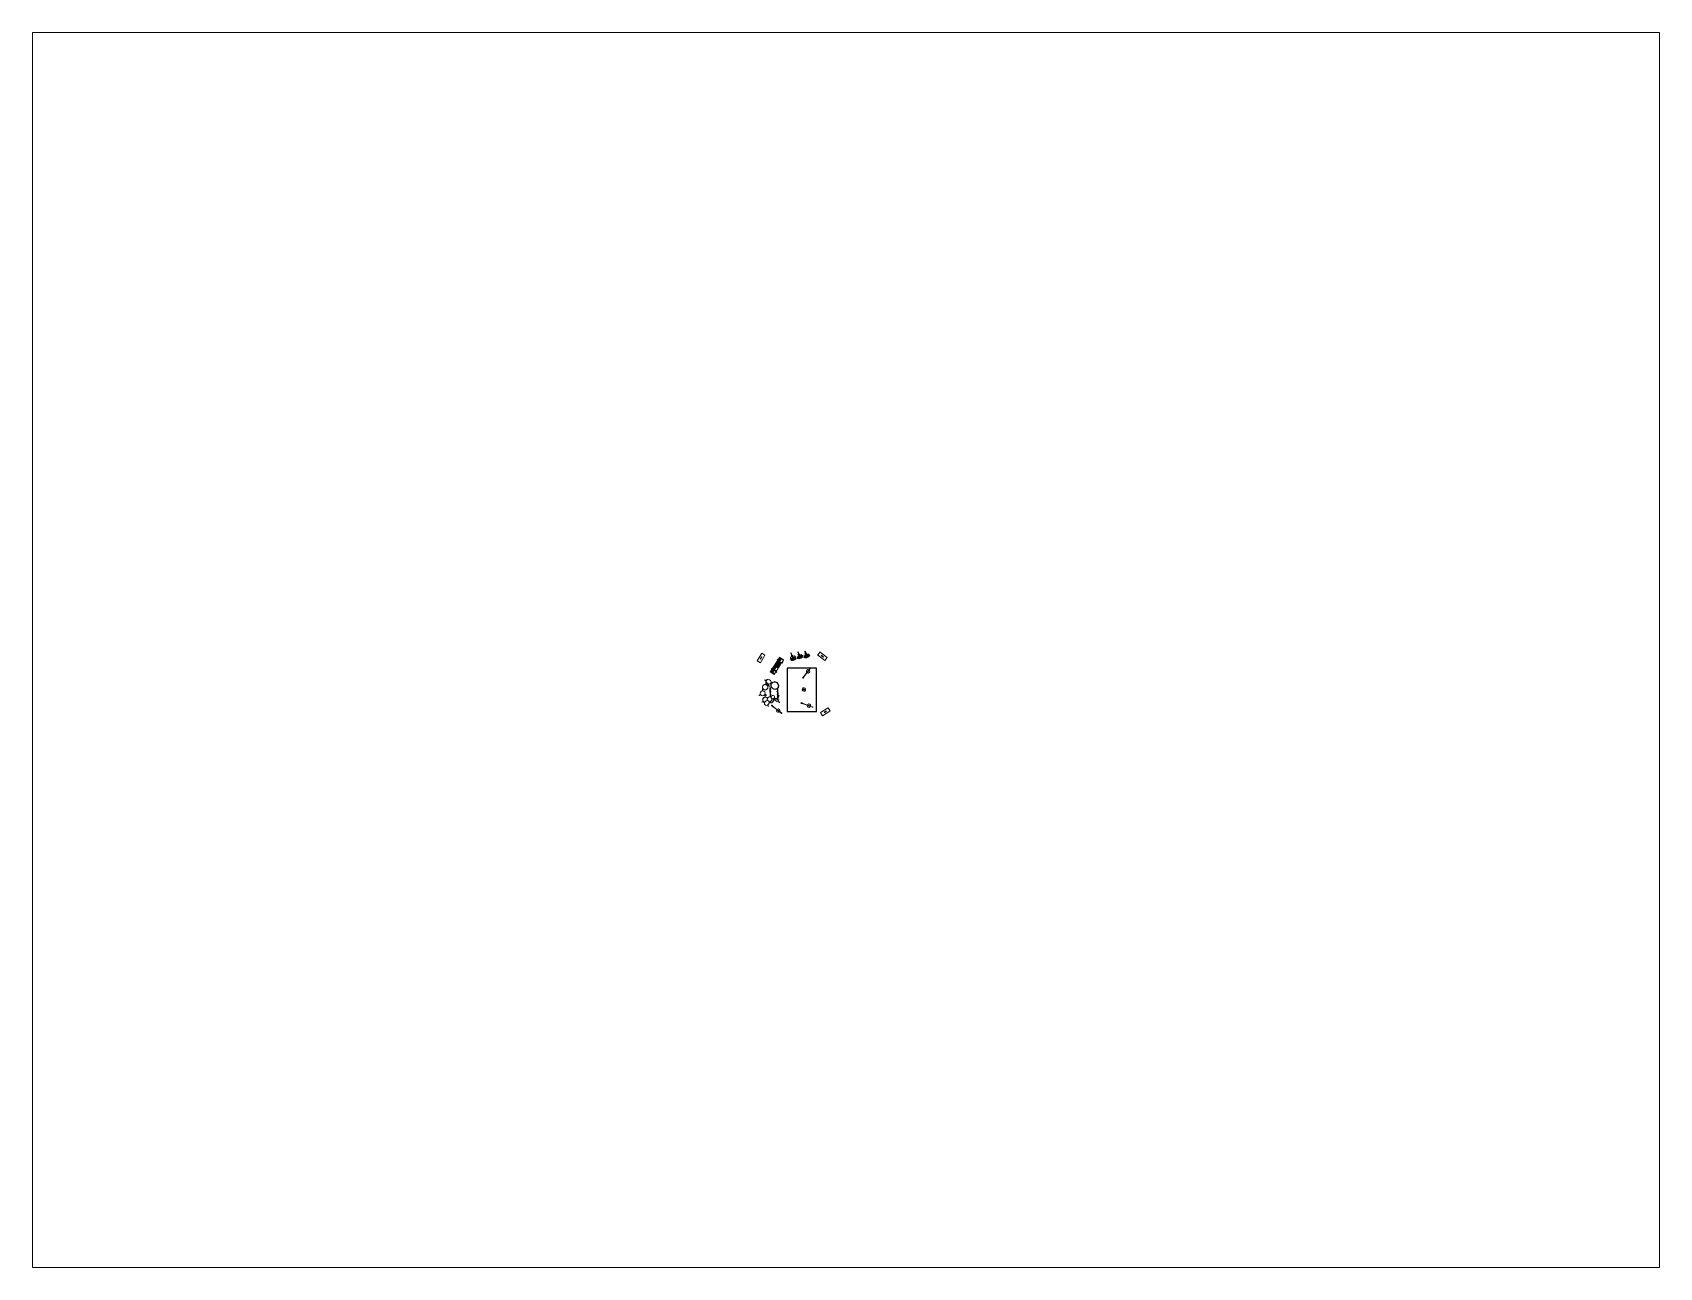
# Paper-space layout 'dwg' of a CAD drawing. Header units: millimetres. Extents: x 26 to 231, y 20 to 176.
# The model-space entities are those that its viewports show. They can reach past a viewport. Long polylines and large blocks are cut down to what shows.
import ezdxf

# ---------------------------------------------------------------- set-up
doc = ezdxf.new("R2010")
doc.units = ezdxf.units.MM
doc.layers.add('Musical Equipment', color=65, linetype='Continuous')

# ---------------------------------------------------------------- blocks, each defined once
blk = doc.blocks.new('Guitar Stand Accoustic')
at = {"lineweight": 0}
for p, q in [((-9.1, 6.5), (-6.6, 8.1)), ((-8.7, 5.9), (-9.1, 6.5)), ((-7, 6.9), (-8.7, 5.9)), ((-7.2, 2.1), (-7.1, 6.4)), ((-7, 2.9), (-7.2, 2.1)), ((-7, 2.7), (-7.2, 1.8)), ((-7.2, 1.8), (-7.2, 2.1)), ((-7.2, 1.8), (-6.4, 1.1)), ((-7, 6.9), (-7.1, 6.4)), ((-6.9, 7.2), (-7, 6.9)), ((-6.2, 3.6), (-7, 2.9)), ((-6.2, 3.4), (-7, 2.7)), ((-6.6, 7.5), (-6.9, 7.2)), ((-6.7, 5.4), (-6.6, 7.5)), ((-6.5, 5.8), (-6.7, 5.4)), ((-6.5, 5.5), (-6.7, 5.2)), ((-6.7, 5.2), (-6.7, 5.4)), ((-6.7, 5.2), (-6.4, 4.9)), ((-6.4, 10.1), (-6.6, 9.8)), ((-6.6, 8.1), (-6.6, 9.8)), ((-6.6, 7.5), (-6.6, 8.1)), ((-6, 6.1), (-6.5, 5.8)), ((-6, 5.8), (-6.5, 5.5)), ((-5.9, 10.4), (-6.4, 10.1)), ((-6.4, 4.9), (-6, 4.2)), ((-6.4, 1.1), (-4.8, 0.4)), ((-6, 4.2), (-6.2, 3.6)), ((-6, 4.1), (-6.2, 3.4)), ((-4.5, 6.5), (-6, 6.1)), ((-4.5, 6.2), (-6, 5.8)), ((-6, 4.2), (-6, 4.1)), ((-4.4, 10.8), (-5.9, 10.4)), ((-4.8, 0.4), (-2.6, 0)), ((-2.8, 6.6), (-4.5, 6.5)), ((-2.8, 6.4), (-4.5, 6.2)), ((-2.7, 11), (-4.4, 10.8)), ((-2.9, 2.3), (-3, 2)), ((-3, 2), (-1.7, 2)), ((-2.9, 2.5), (-2.9, 2.3)), ((-2.9, 2.5), (3, 2.4)), ((-2.9, 2.3), (3, 2.2)), ((-0.9, 6.6), (-2.8, 6.6)), ((-0.9, 6.4), (-2.8, 6.4)), ((-1.8, 11), (-2.7, 11)), ((-2.6, 0), (2.6, 0)), ((-1.3, 5.1), (-2.2, 4.7)), ((-2.2, 4.7), (-2.2, 4.2)), ((-2.2, 4.2), (-1.3, 3.8)), ((-1.4, 13.6), (-1.9, 13.6)), ((-1.9, 13.6), (-1.9, 13.4)), ((-1.9, 13.4), (-1.4, 13.4)), ((-1.8, 13.1), (-1.8, 12.9)), ((-1.3, 13.1), (-1.8, 13.1)), ((-1.8, 12.9), (-1.3, 12.9)), ((-1.8, 12.5), (-1.8, 12.3)), ((-1.3, 12.5), (-1.8, 12.5)), ((-1.8, 12.3), (-1.3, 12.3)), ((-1.8, 11), (-0.8, 11.6)), ((-0.8, 11), (-1.8, 11)), ((-1.1, 5), (-1.8, 4.7)), ((-1.8, 4.7), (-1.8, 4.3)), ((-1.8, 4.3), (-1.1, 3.9)), ((-0.8, 2), (-1.7, 2)), ((-1.4, 13.5), (-1.4, 13.6)), ((-1.4, 13.5), (-1.2, 13.5)), ((-1.4, 13.4), (-1.4, 13.5)), ((-1.4, 13.4), (-1.4, 13.4)), ((-1.4, 13.4), (-1.2, 13.4)), ((-1.3, 13.6), (-1.2, 14.3)), ((-1.2, 13.5), (-1.3, 13.6)), ((-1.3, 13.6), (1.7, 13.5)), ((-1.3, 13), (-1.3, 13.1)), ((-1.3, 13), (-1.2, 13)), ((-1.3, 12.9), (-1.3, 13)), ((-1.3, 12.9), (-1.3, 12.9)), ((-1.3, 12.9), (-1.1, 12.9)), ((-1.3, 12.5), (-1.1, 12.4)), ((-1.3, 12.5), (-1.3, 12.5)), ((-1.3, 12.3), (-1.3, 12.5)), ((-1.3, 12.3), (-1.3, 12.3)), ((-1.3, 12.3), (-1, 12.3)), ((-0.9, 5.2), (-1.3, 5.1)), ((-1.3, 3.8), (-0.1, 3.7)), ((-1.2, 14.3), (-0.4, 14.3)), ((-1.2, 13.4), (-1.2, 13.5)), ((-1.2, 13), (-1.2, 13.4)), ((-1.1, 12.9), (-1.2, 13)), ((-1.1, 12.4), (-1.1, 12.9)), ((-1, 12.3), (-1.1, 12.4)), ((0.1, 5.1), (-1.1, 5)), ((-1.1, 3.9), (0.1, 3.8)), ((-0.9, 2.2), (-1.1, 2.1)), ((-1.1, 2.1), (-0.8, 2.1)), ((-1, 11.9), (-1, 12.3)), ((-0.8, 11.6), (-1, 11.9)), ((-0.9, 6.6), (-0.8, 11)), ((-0.9, 6.4), (-0.9, 6.6)), ((-0.9, 5.2), (-0.9, 6.4)), ((-0.9, 5), (-0.9, 5.2)), ((0, 5.1), (-0.9, 5)), ((-0.8, 2.1), (-0.9, 2.2)), ((-0.7, 13.3), (-0.8, 13.2)), ((-0.8, 12.9), (-0.8, 13.2)), ((-0.7, 13), (-0.8, 12.9)), ((-0.8, 12.9), (-0.6, 12.9)), ((-0.8, 11.4), (-0.8, 11.6)), ((-0.8, 11.6), (-0.8, 11.6)), ((-0.8, 11.4), (-0.8, 11.3)), ((-0.8, 11.4), (1.2, 11.4)), ((-0.8, 11), (-0.8, 11.3)), ((-0.8, 11.3), (1.2, 11.3)), ((-0.7, 11.3), (-0.8, 11.3)), ((-0.8, 5.1), (-0.7, 11.3)), ((-0.8, 2.4), (-0.8, 5.1)), ((-0.8, 2), (0, 1.9)), ((-0.6, 13.2), (-0.7, 13.3)), ((-0.6, 12.9), (-0.7, 13)), ((-0.6, 12.8), (-0.7, 12.7)), ((-0.7, 12.4), (-0.7, 12.7)), ((-0.6, 12.4), (-0.7, 12.5)), ((-0.7, 12.5), (-0.7, 12.4)), ((-0.7, 12.4), (-0.6, 12.4)), ((-0.7, 12.2), (-0.7, 12.1)), ((-0.6, 12.1), (-0.7, 12.2)), ((-0.7, 11.8), (-0.7, 12.1)), ((-0.6, 11.8), (-0.7, 11.9)), ((-0.7, 11.9), (-0.7, 11.8)), ((-0.7, 11.8), (-0.6, 11.8)), ((-0.7, 11.3), (-0.7, 11.8)), ((-0.3, 11.3), (-0.7, 11.3)), ((-0.6, 2.2), (-0.7, 2.1)), ((-0.7, 2.1), (-0.4, 2.1)), ((-0.6, 12.9), (-0.6, 13.2)), ((0, 11.3), (-0.6, 12.9)), ((-0.6, 12.7), (-0.6, 12.8)), ((-0.6, 12.4), (-0.6, 12.7)), ((-0.3, 11.3), (-0.6, 12.4)), ((-0.6, 11.8), (-0.6, 12.1)), ((-0.4, 2.1), (-0.6, 2.2)), ((-0.5, 2.4), (-0.3, 11.3)), ((-0.4, 14.3), (-0.2, 22.1)), ((-0.4, 14.3), (-0.3, 14.3)), ((-0.2, 2.2), (-0.4, 2.1)), ((-0.4, 2.1), (-0.1, 2.1)), ((-0.3, 14.3), (-0.2, 15.9)), ((-0.3, 14.3), (0.8, 14.2)), ((0, 11.3), (-0.3, 11.3)), ((-0.2, 22.1), (0.6, 22.1)), ((-0.2, 15.9), (0.3, 16.9)), ((-0.1, 2.1), (-0.2, 2.2)), ((-0.1, 2.4), (0, 11.3)), ((0.2, 11.3), (0, 11.3)), ((0, 5.1), (0.2, 5.1)), ((0.9, 1.9), (0, 1.9)), ((0.1, 5.1), (1.3, 5)), ((1.2, 3.9), (0.1, 3.8)), ((0.1, 2.1), (0.3, 2.2)), ((0.4, 2.1), (0.1, 2.1)), ((0.2, 11.3), (0.4, 11.3)), ((0.2, 5.1), (1.1, 5)), ((0.2, 2.4), (0.3, 5.1)), ((1.5, 3.8), (0.2, 3.7)), ((0.3, 16.9), (0.5, 16.5)), ((0.3, 5.1), (0.4, 11.3)), ((0.3, 2.2), (0.4, 2.1)), ((0.4, 11.3), (1.1, 12.9)), ((0.4, 11.3), (0.7, 11.3)), ((0.6, 22), (0.5, 16.5)), ((0.5, 16.5), (0.8, 15.9)), ((0.5, 2.1), (0.6, 2.1)), ((0.8, 2), (0.5, 2.1)), ((0.6, 22.1), (0.6, 22)), ((0.6, 5.1), (0.7, 11.3)), ((0.6, 2.4), (0.6, 5.1)), ((0.6, 2.1), (0.8, 2)), ((0.7, 11.3), (1, 12.4)), ((0.7, 11.3), (1.1, 11.3)), ((0.8, 15.9), (0.8, 14.2)), ((1.7, 14.2), (0.8, 14.2)), ((0.8, 2), (1, 2.1)), ((1.1, 2), (0.8, 2)), ((0.9, 2.3), (1, 5)), ((0.9, 1.9), (1.8, 2)), ((1, 12.7), (1.1, 12.7)), ((1, 12.4), (1, 12.7)), ((1.2, 12.4), (1, 12.4)), ((1, 12.4), (1.1, 12.4)), ((1, 12.1), (1.1, 12.2)), ((1, 11.8), (1, 12.1)), ((1.2, 11.8), (1, 11.8)), ((1, 11.8), (1.1, 11.8)), ((1, 5), (1.1, 11.3)), ((1, 2.1), (1.1, 2)), ((1.1, 13.2), (1.2, 13.2)), ((1.1, 12.9), (1.1, 13.2)), ((1.2, 12.9), (1.1, 12.9)), ((1.1, 12.9), (1.1, 12.9)), ((1.1, 12.9), (1.2, 12.9)), ((1.1, 12.7), (1.2, 12.7)), ((1.1, 12.4), (1.2, 12.4)), ((1.1, 12.2), (1.2, 12.1)), ((1.1, 11.8), (1.2, 11.8)), ((1.1, 11.3), (1.1, 11.8)), ((1.1, 11.3), (1.2, 11.3)), ((1.1, 6.6), (1.2, 10.9)), ((1.1, 6.6), (3, 6.5)), ((1.1, 6.4), (1.1, 6.6)), ((1.1, 6.4), (3, 6.3)), ((1.1, 5.1), (1.1, 6.4)), ((1.1, 5.1), (1.5, 5.1)), ((1.1, 5), (1.1, 5.1)), ((1.2, 12.9), (1.2, 13.2)), ((1.2, 13.2), (1.2, 13.2)), ((1.2, 12.4), (1.2, 12.7)), ((1.2, 11.8), (1.2, 12.1)), ((1.2, 11.6), (1.3, 11.7)), ((1.2, 11.4), (1.2, 11.6)), ((1.2, 11.4), (1.2, 11.3)), ((1.2, 10.9), (1.2, 11.3)), ((1.2, 10.9), (2.6, 10.9)), ((2, 4.2), (1.2, 3.9)), ((1.3, 11.7), (1.4, 11.8)), ((1.3, 11.7), (2.6, 10.9)), ((1.3, 5), (2, 4.6)), ((1.3, 3.4), (1.5, 3.7)), ((2.6, 2.7), (1.3, 3.4)), ((1.4, 11.8), (1.5, 12.3)), ((1.5, 12.4), (1.6, 12.8)), ((1.8, 12.4), (1.5, 12.4)), ((1.5, 12.3), (1.5, 12.4)), ((1.8, 12.2), (1.5, 12.3)), ((1.5, 5.1), (1.7, 5)), ((1.5, 5), (2.3, 4.5)), ((1.5, 5), (1.7, 5)), ((2.3, 4.2), (1.5, 3.8)), ((2.3, 4), (1.5, 3.7)), ((1.6, 13), (1.7, 13.3)), ((1.8, 13), (1.6, 13)), ((1.6, 12.8), (1.6, 13)), ((1.8, 12.8), (1.6, 12.8)), ((1.7, 13.5), (1.7, 14.2)), ((1.9, 13.5), (1.7, 13.5)), ((1.7, 13.5), (1.7, 13.5)), ((1.7, 13.3), (1.7, 13.5)), ((1.8, 13.3), (1.7, 13.3)), ((1.7, 5), (2.5, 5)), ((2.3, 13.3), (1.8, 13.3)), ((1.8, 13.3), (1.8, 13.3)), ((1.8, 13), (2.3, 13)), ((1.8, 13), (1.8, 13)), ((1.8, 12.8), (1.8, 13)), ((2.3, 12.8), (1.8, 12.8)), ((1.8, 12.8), (1.8, 12.8)), ((1.8, 12.4), (2.3, 12.4)), ((1.8, 12.4), (1.8, 12.4)), ((1.8, 12.2), (1.8, 12.4)), ((1.8, 12.2), (1.8, 12.2)), ((2.3, 12.2), (1.8, 12.2)), ((3, 1.9), (1.8, 2)), ((1.9, 13.5), (2.4, 13.5)), ((1.9, 13.5), (1.9, 13.5)), ((1.8, 13.3), (1.9, 13.5)), ((2, 4.6), (2, 4.2)), ((2.4, 13.5), (2.3, 13.3)), ((2.3, 13), (2.3, 12.8)), ((2.3, 12.4), (2.3, 12.2)), ((2.3, 4.5), (2.3, 4.2)), ((2.3, 4.2), (2.3, 4)), ((2.5, 5), (4.6, 4.7)), ((2.6, 10.9), (3.1, 10.9)), ((3.2, 2.8), (2.6, 2.7)), ((4.8, 0.2), (2.6, 0)), ((3, 6.5), (4.7, 6.3)), ((3, 6.3), (4.7, 6.1)), ((3, 2.4), (3, 2.2)), ((3, 2.2), (3, 1.9)), ((3.1, 10.9), (4.8, 10.6)), ((4.3, 2.7), (3.2, 2.8)), ((4.8, 2.6), (4.3, 2.7)), ((4.6, 4.7), (5.8, 4)), ((4.7, 6.3), (6.2, 5.9)), ((4.7, 6.1), (6.2, 5.6)), ((4.8, 10.6), (6.2, 10.2)), ((5.9, 3.3), (4.8, 2.6)), ((6.5, 0.8), (4.8, 0.2)), ((5.8, 4), (5.9, 3.3)), ((6.6, 4.6), (6.1, 4)), ((6.1, 4), (6.3, 3.4)), ((6.1, 4), (6.1, 3.9)), ((6.1, 3.9), (6.3, 3.1)), ((6.2, 10.2), (6.8, 9.9)), ((6.2, 5.9), (6.7, 5.5)), ((6.2, 5.6), (6.7, 5.3)), ((6.3, 3.4), (7.1, 2.7)), ((6.3, 3.1), (7.1, 2.4)), ((7.3, 1.6), (6.5, 0.8)), ((6.8, 5), (6.6, 4.6)), ((6.7, 5.5), (6.8, 5.2)), ((6.7, 5.3), (6.8, 5)), ((6.8, 9.9), (6.9, 9.5)), ((6.8, 5.2), (6.9, 7.3)), ((6.8, 5), (6.8, 5.2)), ((6.9, 8.1), (6.9, 9.5)), ((6.9, 8.1), (9.3, 6.6)), ((6.9, 7.3), (6.9, 8.1)), ((6.9, 7.3), (7.1, 7.1)), ((8.8, 5.9), (7.1, 7.1)), ((7.1, 7.1), (7.2, 7)), ((7.1, 2.7), (7.3, 1.8)), ((7.1, 2.4), (7.3, 1.6)), ((7.2, 7), (7.4, 6.2)), ((7.3, 1.8), (7.4, 6.2)), ((7.3, 1.6), (7.3, 1.8)), ((8.9, 5.9), (8.8, 5.9)), ((9.3, 6.6), (8.9, 5.9))]:
    blk.add_line(p, q, dxfattribs=at)
blk = doc.blocks.new('Keyboard')
at = {"lineweight": 0}
for p, q in [((-24.2, 13.7), (-25, 13.7)), ((-25, 13.7), (-25, -0.2)), ((-24.2, 13.7), (-24.2, 13.5)), ((-24.2, 13.5), (-24.2, 6.5)), ((-16.7, 13.5), (-24.2, 13.5)), ((-24.2, 0.5), (-24.2, 6.5)), ((-24.2, 6.5), (-23.8, 6.5)), ((-24.2, 0), (-24.2, 0.5)), ((-24.2, 0.5), (-4.9, 0.5)), ((-23.8, 2.7), (-23.8, 6.5)), ((-23.8, 6.5), (-23.4, 6.5)), ((-23.4, 2.7), (-23.8, 2.7)), ((-23.4, 12), (-22.7, 12)), ((-23.4, 9.4), (-23.4, 12)), ((-22.7, 9.4), (-23.4, 9.4)), ((-23.4, 6.5), (-23.4, 2.7)), ((-23.4, 6.5), (-22.9, 6.5)), ((-23.3, 11.9), (-22.9, 11.9)), ((-23.3, 9.6), (-23.3, 11.9)), ((-23.3, 9.6), (-22.9, 9.6)), ((-22.9, 9.6), (-22.9, 11.9)), ((-22.9, 2.7), (-22.9, 6.5)), ((-22.9, 6.5), (-22.4, 6.5)), ((-22.4, 2.7), (-22.9, 2.7)), ((-22.7, 12), (-22.7, 9.4)), ((-22.6, 12), (-21.9, 12)), ((-22.6, 9.4), (-22.6, 12)), ((-21.9, 9.4), (-22.6, 9.4)), ((-22.4, 11.9), (-22, 11.9)), ((-22.4, 9.6), (-22.4, 11.9)), ((-22.4, 9.6), (-22, 9.6)), ((-22.4, 6.5), (-22.4, 2.7)), ((-22.4, 6.5), (-20.9, 6.5)), ((-22, 9.6), (-22, 11.9)), ((-21.9, 12), (-21.9, 9.4)), ((-20.9, 2.7), (-20.9, 6.5)), ((-20.9, 6.5), (-20.5, 6.5)), ((-20.5, 2.7), (-20.9, 2.7)), ((-20.5, 6.5), (-20.5, 2.7)), ((-20.5, 6.5), (-20, 6.5)), ((-20, 2.7), (-20, 6.5)), ((-20, 6.5), (-19.6, 6.5)), ((-19.6, 2.7), (-20, 2.7)), ((-19.6, 6.5), (-19.6, 2.7)), ((-19.6, 6.5), (-18.2, 6.5)), ((-18.2, 2.7), (-18.2, 6.5)), ((-18.2, 6.5), (-17.8, 6.5)), ((-17.8, 2.7), (-18.2, 2.7)), ((-17.8, 6.5), (-17.8, 2.7)), ((-17.8, 6.5), (-17.3, 6.5)), ((-17.3, 2.7), (-17.3, 6.5)), ((-17.3, 6.5), (-16.8, 6.5)), ((-16.8, 2.7), (-17.3, 2.7)), ((-16.8, 6.5), (-16.8, 2.7)), ((-16.8, 6.5), (-16.3, 6.5)), ((-16.7, 13.5), (-16.7, 15.9)), ((-16.7, 15.9), (-16, 15.9)), ((-16, 13.5), (-16.7, 13.5)), ((-16.3, 2.7), (-16.3, 6.5)), ((-16.3, 6.5), (-15.9, 6.5)), ((-15.9, 2.7), (-16.3, 2.7)), ((-16, 13.5), (-16, 15.9)), ((-16, 15.9), (-14.7, 15.9)), ((-14.7, 13.5), (-16, 13.5)), ((-16, 12), (-15.3, 12)), ((-16, 9.4), (-16, 12)), ((-15.3, 9.4), (-16, 9.4)), ((-15.9, 11.9), (-15.5, 11.9)), ((-15.9, 9.6), (-15.9, 11.9)), ((-15.9, 9.6), (-15.5, 9.6)), ((-15.9, 6.5), (-15.9, 2.7)), ((-15.9, 6.5), (-14.5, 6.5)), ((-15.5, 9.6), (-15.5, 11.9)), ((-15.3, 12), (-15.3, 9.4)), ((-15.1, 12), (-14.5, 12)), ((-15.1, 9.4), (-15.1, 12)), ((-14.5, 9.4), (-15.1, 9.4)), ((-15, 11.9), (-14.6, 11.9)), ((-15, 9.6), (-15, 11.9)), ((-15, 9.6), (-14.6, 9.6)), ((-14.7, 13.5), (-14.7, 15.9)), ((-5.9, 13.5), (-14.7, 13.5)), ((-14.7, 0), (14.7, 0)), ((-14.6, 9.6), (-14.6, 11.9)), ((-14.5, 12), (-14.5, 9.4)), ((-14.5, 2.7), (-14.5, 6.5)), ((-14.5, 6.5), (-14.1, 6.5)), ((-14.1, 2.7), (-14.5, 2.7)), ((-14.2, 12), (-13.5, 12)), ((-14.2, 9.4), (-14.2, 12)), ((-13.5, 9.4), (-14.2, 9.4)), ((-14.1, 11.9), (-13.7, 11.9)), ((-14.1, 9.6), (-14.1, 11.9)), ((-14.1, 9.6), (-13.7, 9.6)), ((-14.1, 6.5), (-14.1, 2.7)), ((-14.1, 6.5), (-13.6, 6.5)), ((-13.7, 9.6), (-13.7, 11.9)), ((-13.6, 2.7), (-13.6, 6.5)), ((-13.6, 6.5), (-13.2, 6.5)), ((-13.2, 2.7), (-13.6, 2.7)), ((-13.5, 12), (-13.5, 9.4)), ((-13.3, 12), (-12.7, 12)), ((-13.3, 9.4), (-13.3, 12)), ((-12.7, 9.4), (-13.3, 9.4)), ((-13.2, 11.9), (-12.8, 11.9)), ((-13.2, 9.6), (-13.2, 11.9)), ((-13.2, 9.6), (-12.8, 9.6)), ((-13.2, 6.5), (-13.2, 2.7)), ((-13.2, 6.5), (-11.8, 6.5)), ((-12.8, 9.6), (-12.8, 11.9)), ((-12.7, 12), (-12.7, 9.4)), ((-11.8, 2.7), (-11.8, 6.5)), ((-11.8, 6.5), (-11.3, 6.5)), ((-11.3, 2.7), (-11.8, 2.7)), ((-11.3, 6.5), (-11.3, 2.7)), ((-11.3, 6.5), (-10.8, 6.5)), ((-10.8, 2.7), (-10.8, 6.5)), ((-10.8, 6.5), (-10.4, 6.5)), ((-10.4, 2.7), (-10.8, 2.7)), ((-10.4, 6.5), (-10.4, 2.7)), ((-10.4, 6.5), (-9.9, 6.5)), ((-9.9, 2.7), (-9.9, 6.5)), ((-9.9, 6.5), (-9.5, 6.5)), ((-9.5, 2.7), (-9.9, 2.7)), ((-9.5, 6.5), (-9.5, 2.7)), ((-9.5, 6.5), (-8, 6.5)), ((-8, 2.7), (-8, 6.5)), ((-8, 6.5), (-7.6, 6.5)), ((-7.6, 2.7), (-8, 2.7)), ((-7.6, 6.5), (-7.6, 2.7)), ((-7.6, 6.5), (-7.1, 6.5)), ((-7.1, 2.7), (-7.1, 6.5)), ((-7.1, 6.5), (-6.7, 6.5)), ((-6.7, 2.7), (-7.1, 2.7)), ((-6.7, 6.5), (-6.7, 2.7)), ((-6.7, 6.5), (-5.3, 6.5)), ((-5.3, 13.5), (-5.9, 13.5)), ((5.8, 13.5), (-5.3, 13.5)), ((-5.3, 2.7), (-5.3, 6.5)), ((-5.3, 6.5), (-4.9, 6.5)), ((-4.9, 2.7), (-5.3, 2.7)), ((-4.9, 6.5), (-4.9, 2.7)), ((-4.9, 6.5), (-4.4, 6.5)), ((-4.9, 0.5), (24.1, 0.5)), ((-4.4, 2.7), (-4.4, 6.5)), ((-4.4, 6.5), (-3.9, 6.5)), ((-3.9, 2.7), (-4.4, 2.7)), ((-3.9, 6.5), (-3.9, 2.7)), ((-3.9, 6.5), (-3.4, 6.5)), ((-3.4, 10.8), (-2.5, 10.8)), ((-3.4, 10.8), (-2.5, 10.8)), ((-3.4, 10.8), (-3.4, 10.8)), ((-3.4, 10.2), (-3.4, 10.8)), ((-2.5, 10.2), (-3.4, 10.2)), ((-3.4, 9.9), (-2.5, 9.9)), ((-3.4, 9.9), (-3.4, 9.8)), ((-3.4, 9.8), (-2.5, 9.8)), ((-3.4, 9.2), (-3.4, 9.8)), ((-2.5, 9.2), (-3.4, 9.2)), ((-3.4, 2.7), (-3.4, 6.5)), ((-3.4, 6.5), (-3, 6.5)), ((-3, 2.7), (-3.4, 2.7)), ((-3, 6.5), (-3, 2.7)), ((-3, 6.5), (-1.6, 6.5)), ((-2.5, 10.8), (-2.5, 10.8)), ((-2.5, 10.2), (-2.5, 10.8)), ((-2.5, 9.9), (-2.5, 9.8)), ((-2.5, 9.2), (-2.5, 9.8)), ((-1.8, 10.7), (-1.8, 9.3)), ((1.5, 10.7), (-1.8, 10.7)), ((-1.8, 9.3), (1.5, 9.3)), ((-1.6, 2.7), (-1.6, 6.5)), ((-1.6, 6.5), (-1.1, 6.5)), ((-1.1, 2.7), (-1.6, 2.7)), ((-1.4, 9.6), (-1.4, 10.4)), ((-1.4, 10.4), (1.2, 10.4)), ((1.2, 9.6), (-1.4, 9.6)), ((-1.1, 6.5), (-1.1, 2.7)), ((-1.1, 6.5), (-0.6, 6.5)), ((-0.6, 2.7), (-0.6, 6.5)), ((-0.6, 6.5), (-0.2, 6.5)), ((-0.2, 2.7), (-0.6, 2.7)), ((-0.2, 6.5), (-0.2, 2.7)), ((-0.2, 6.5), (1.2, 6.5)), ((1.2, 10.4), (1.2, 9.6)), ((1.2, 2.7), (1.2, 6.5)), ((1.2, 6.5), (1.6, 6.5)), ((1.6, 2.7), (1.2, 2.7)), ((1.5, 9.3), (1.5, 10.7)), ((1.6, 6.5), (1.6, 2.7)), ((1.6, 6.5), (2.1, 6.5)), ((2.1, 2.7), (2.1, 6.5)), ((2.1, 6.5), (2.5, 6.5)), ((2.5, 2.7), (2.1, 2.7)), ((2.2, 10.8), (3.1, 10.8)), ((2.2, 10.8), (3.1, 10.8)), ((2.2, 10.8), (2.2, 10.8)), ((2.2, 10.2), (2.2, 10.8)), ((3.1, 10.2), (2.2, 10.2)), ((2.2, 9.9), (3.1, 9.9)), ((2.2, 9.9), (2.2, 9.8)), ((2.2, 9.8), (3.1, 9.8)), ((2.2, 9.2), (2.2, 9.8)), ((3.1, 9.2), (2.2, 9.2)), ((2.5, 6.5), (2.5, 2.7)), ((2.5, 6.5), (3, 6.5)), ((3, 2.7), (3, 6.5)), ((3, 6.5), (3.5, 6.5)), ((3.5, 2.7), (3, 2.7)), ((3.1, 10.8), (3.1, 10.8)), ((3.1, 10.2), (3.1, 10.8)), ((3.1, 9.9), (3.1, 9.8)), ((3.1, 9.2), (3.1, 9.8)), ((3.5, 10.8), (4.4, 10.8)), ((3.5, 10.8), (4.4, 10.8)), ((3.5, 10.8), (3.5, 10.8)), ((3.5, 10.2), (3.5, 10.8)), ((4.4, 10.2), (3.5, 10.2)), ((3.5, 9.9), (4.4, 9.9)), ((3.5, 9.9), (3.5, 9.8)), ((3.5, 9.8), (4.4, 9.8)), ((3.5, 9.2), (3.5, 9.8)), ((4.4, 9.2), (3.5, 9.2)), ((3.5, 6.5), (3.5, 2.7)), ((3.5, 6.5), (4.9, 6.5)), ((4.4, 10.8), (4.4, 10.8)), ((4.4, 10.2), (4.4, 10.8)), ((4.4, 9.9), (4.4, 9.8)), ((4.4, 9.2), (4.4, 9.8)), ((4.9, 2.7), (4.9, 6.5)), ((4.9, 6.5), (5.3, 6.5)), ((5.3, 2.7), (4.9, 2.7)), ((5.3, 10.8), (6.1, 10.8)), ((5.3, 10.8), (6.1, 10.8)), ((5.3, 10.8), (5.3, 10.8)), ((5.3, 10.2), (5.3, 10.8)), ((6.1, 10.2), (5.3, 10.2)), ((5.3, 9.9), (6.1, 9.9)), ((5.3, 9.9), (5.3, 9.8)), ((5.3, 9.8), (6.1, 9.8)), ((5.3, 9.2), (5.3, 9.8)), ((6.1, 9.2), (5.3, 9.2)), ((5.3, 6.5), (5.3, 2.7)), ((5.3, 6.5), (5.8, 6.5)), ((6.4, 13.5), (5.8, 13.5)), ((5.8, 2.7), (5.8, 6.5)), ((5.8, 6.5), (6.3, 6.5)), ((6.3, 2.7), (5.8, 2.7)), ((6.1, 10.8), (6.1, 10.8)), ((6.1, 10.2), (6.1, 10.8)), ((6.1, 9.9), (6.1, 9.8)), ((6.1, 9.2), (6.1, 9.8)), ((6.3, 6.5), (6.3, 2.7)), ((6.3, 6.5), (7.6, 6.5)), ((14.7, 13.5), (6.4, 13.5)), ((6.5, 10.8), (7.4, 10.8)), ((6.5, 10.8), (7.4, 10.8)), ((6.5, 10.8), (6.5, 10.8)), ((6.5, 10.2), (6.5, 10.8)), ((7.4, 10.2), (6.5, 10.2)), ((6.5, 9.9), (7.4, 9.9)), ((6.5, 9.9), (6.5, 9.8)), ((6.5, 9.8), (7.4, 9.8)), ((6.5, 9.2), (6.5, 9.8)), ((7.4, 9.2), (6.5, 9.2)), ((7.4, 10.8), (7.4, 10.8)), ((7.4, 10.2), (7.4, 10.8)), ((7.4, 9.9), (7.4, 9.8)), ((7.4, 9.2), (7.4, 9.8)), ((7.6, 2.7), (7.6, 6.5)), ((7.6, 6.5), (8.1, 6.5)), ((8.1, 2.7), (7.6, 2.7)), ((7.8, 10.8), (8.6, 10.8)), ((7.8, 10.8), (8.6, 10.8)), ((7.8, 10.8), (7.8, 10.8)), ((7.8, 10.2), (7.8, 10.8)), ((8.6, 10.2), (7.8, 10.2)), ((7.8, 9.9), (8.6, 9.9)), ((7.8, 9.9), (7.8, 9.8)), ((7.8, 9.8), (8.6, 9.8)), ((7.8, 9.2), (7.8, 9.8)), ((8.6, 9.2), (7.8, 9.2)), ((8.1, 6.5), (8.1, 2.7)), ((8.1, 6.5), (8.6, 6.5)), ((8.6, 10.8), (8.6, 10.8)), ((8.6, 10.2), (8.6, 10.8)), ((8.6, 9.9), (8.6, 9.8)), ((8.6, 9.2), (8.6, 9.8)), ((8.6, 2.7), (8.6, 6.5)), ((8.6, 6.5), (9, 6.5)), ((9, 2.7), (8.6, 2.7)), ((9, 10.8), (9.9, 10.8)), ((9, 10.8), (9.9, 10.8)), ((9, 10.8), (9, 10.8)), ((9, 10.2), (9, 10.8)), ((9.9, 10.2), (9, 10.2)), ((9, 9.9), (9.9, 9.9)), ((9, 9.9), (9, 9.8)), ((9, 9.8), (9.9, 9.8)), ((9, 9.2), (9, 9.8)), ((9.9, 9.2), (9, 9.2)), ((9, 6.5), (9, 2.7)), ((9, 6.5), (9.5, 6.5)), ((9.5, 2.7), (9.5, 6.5)), ((9.5, 6.5), (9.9, 6.5)), ((9.9, 2.7), (9.5, 2.7)), ((9.9, 10.8), (9.9, 10.8)), ((9.9, 10.2), (9.9, 10.8)), ((9.9, 9.9), (9.9, 9.8)), ((9.9, 9.2), (9.9, 9.8)), ((9.9, 6.5), (9.9, 2.7)), ((9.9, 6.5), (11.4, 6.5)), ((10.2, 10.8), (11.1, 10.8)), ((10.2, 10.8), (11.1, 10.8)), ((10.2, 10.8), (10.2, 10.8)), ((10.2, 10.2), (10.2, 10.8)), ((11.1, 10.2), (10.2, 10.2)), ((10.2, 9.9), (11.1, 9.9)), ((10.2, 9.9), (10.2, 9.8)), ((10.2, 9.8), (11.1, 9.8)), ((10.2, 9.2), (10.2, 9.8)), ((11.1, 9.2), (10.2, 9.2)), ((11.1, 10.8), (11.1, 10.8)), ((11.1, 10.2), (11.1, 10.8)), ((11.1, 9.9), (11.1, 9.8)), ((11.1, 9.2), (11.1, 9.8)), ((11.4, 2.7), (11.4, 6.5)), ((11.4, 6.5), (11.8, 6.5)), ((11.8, 2.7), (11.4, 2.7)), ((11.5, 10.8), (12.4, 10.8)), ((11.5, 10.8), (12.4, 10.8)), ((11.5, 10.8), (11.5, 10.8)), ((11.5, 10.2), (11.5, 10.8)), ((12.4, 10.2), (11.5, 10.2)), ((11.5, 9.9), (12.4, 9.9)), ((11.5, 9.9), (11.5, 9.8)), ((11.5, 9.8), (12.4, 9.8)), ((11.5, 9.2), (11.5, 9.8)), ((12.4, 9.2), (11.5, 9.2)), ((11.8, 6.5), (11.8, 2.7)), ((11.8, 6.5), (12.3, 6.5)), ((12.3, 2.7), (12.3, 6.5)), ((12.3, 6.5), (12.7, 6.5)), ((12.7, 2.7), (12.3, 2.7)), ((12.4, 10.8), (12.4, 10.8)), ((12.4, 10.2), (12.4, 10.8)), ((12.4, 9.9), (12.4, 9.8)), ((12.4, 9.2), (12.4, 9.8)), ((12.7, 10.8), (13.6, 10.8)), ((12.7, 10.8), (13.6, 10.8)), ((12.7, 10.8), (12.7, 10.8)), ((12.7, 10.2), (12.7, 10.8)), ((13.6, 10.2), (12.7, 10.2)), ((12.7, 9.9), (13.6, 9.9)), ((12.7, 9.9), (12.7, 9.8)), ((12.7, 9.8), (13.6, 9.8)), ((12.7, 9.2), (12.7, 9.8)), ((13.6, 9.2), (12.7, 9.2)), ((12.7, 6.5), (12.7, 2.7)), ((12.7, 6.5), (14.1, 6.5)), ((13.6, 10.8), (13.6, 10.8)), ((13.6, 10.2), (13.6, 10.8)), ((13.6, 9.9), (13.6, 9.8)), ((13.6, 9.2), (13.6, 9.8)), ((14, 10.8), (14.9, 10.8)), ((14, 10.8), (14.9, 10.8)), ((14, 10.8), (14, 10.8)), ((14, 10.2), (14, 10.8)), ((14.9, 10.2), (14, 10.2)), ((14, 9.9), (14.9, 9.9)), ((14, 9.9), (14, 9.8)), ((14, 9.8), (14.9, 9.8)), ((14, 9.2), (14, 9.8)), ((14.9, 9.2), (14, 9.2)), ((14.1, 2.7), (14.1, 6.5)), ((14.1, 6.5), (14.6, 6.5)), ((14.6, 2.7), (14.1, 2.7)), ((14.6, 6.5), (14.6, 2.7)), ((14.6, 6.5), (15.1, 6.5)), ((14.7, 13.5), (14.7, 15.9)), ((14.7, 15.9), (16, 15.9)), ((16, 13.5), (14.7, 13.5)), ((14.9, 10.8), (14.9, 10.8)), ((14.9, 10.2), (14.9, 10.8)), ((14.9, 9.9), (14.9, 9.8)), ((14.9, 9.2), (14.9, 9.8)), ((15.1, 2.7), (15.1, 6.5)), ((15.1, 6.5), (15.5, 6.5)), ((15.5, 2.7), (15.1, 2.7)), ((15.5, 6.5), (15.5, 2.7)), ((15.5, 6.5), (16, 6.5)), ((16, 13.5), (16, 15.9)), ((16.8, 15.9), (16, 15.9)), ((16.8, 13.5), (16, 13.5)), ((16, 2.7), (16, 6.5)), ((16, 6.5), (16.4, 6.5)), ((16.4, 2.7), (16, 2.7)), ((16.4, 6.5), (16.4, 2.7)), ((16.4, 6.5), (17.9, 6.5)), ((16.8, 13.5), (16.8, 15.9)), ((24.1, 13.5), (16.8, 13.5)), ((17.9, 2.7), (17.9, 6.5)), ((17.9, 6.5), (18.3, 6.5)), ((18.3, 2.7), (17.9, 2.7)), ((18.3, 6.5), (18.3, 2.7)), ((18.3, 6.5), (18.8, 6.5)), ((18.8, 2.7), (18.8, 6.5)), ((18.8, 6.5), (19.2, 6.5)), ((19.2, 2.7), (18.8, 2.7)), ((19.2, 6.5), (19.2, 2.7)), ((19.2, 6.5), (20.6, 6.5)), ((20.6, 2.7), (20.6, 6.5)), ((20.6, 6.5), (21, 6.5)), ((21, 2.7), (20.6, 2.7)), ((21, 6.5), (21, 2.7)), ((21, 6.5), (21.5, 6.5)), ((21.5, 2.7), (21.5, 6.5)), ((21.5, 6.5), (22, 6.5)), ((22, 2.7), (21.5, 2.7)), ((22, 6.5), (22, 2.7)), ((22, 6.5), (22.5, 6.5)), ((22.5, 2.7), (22.5, 6.5)), ((22.5, 6.5), (22.9, 6.5)), ((22.9, 2.7), (22.5, 2.7)), ((22.9, 6.5), (22.9, 2.7)), ((22.9, 6.5), (24.1, 6.5)), ((24.1, 13.5), (24.1, 13.7)), ((24.1, 13.7), (24.8, 13.7)), ((24.1, 6.5), (24.1, 13.5)), ((24.1, 0.5), (24.1, 6.5)), ((24.1, 0), (24.1, 0.5)), ((24.8, -0.2), (24.8, 13.7)), ((-24.2, -0.2), (-25, -0.2)), ((-24.2, 0), (-16.7, 0)), ((-24.2, -0.2), (-24.2, 0)), ((-16.7, -2), (-16.7, 0)), ((-16.7, 0), (-16, 0)), ((-16, -2), (-16.7, -2)), ((-16, -2), (-16, 0)), ((-16, 0), (-14.7, 0)), ((-14.7, -2), (-16, -2)), ((-14.7, -2), (-14.7, 0)), ((14.7, -2), (14.7, 0)), ((14.7, 0), (16, 0)), ((14.7, -2), (16, -2)), ((16, -2), (16, 0)), ((16, 0), (16.8, 0)), ((16.8, -2), (16, -2)), ((16.8, -2), (16.8, 0)), ((16.8, 0), (24.1, 0)), ((24.1, -0.2), (24.1, 0)), ((24.8, -0.2), (24.1, -0.2))]:
    blk.add_line(p, q, dxfattribs=at)
blk = doc.blocks.new('Drum Kit')
at = {"lineweight": 0}
for p, q in [((-30.9, 3.3), (-30.8, 3.4)), ((-30.9, 3), (-30.9, 3.3)), ((-30.9, 3.3), (-30.8, 3.2)), ((-30.9, 3), (-30.9, 2.9)), ((-30.9, 2.9), (-30.9, 2.7)), ((-30.7, 2.5), (-30.9, 2.7)), ((-20.8, 21.4), (-30.8, 27.4)), ((-30.8, 3.4), (-30.7, 3.5)), ((-30.8, 3.4), (-30.6, 3.1)), ((-30.8, 3.2), (-30.8, 3.4)), ((-30.8, 3.4), (-30.8, 3.4)), ((-30.8, 3.4), (-30.8, 3.4)), ((-30.8, 3.4), (-30.7, 3.4)), ((-30.7, 2.5), (-30.8, 1.5)), ((-30.6, 1.2), (-30.8, 1.5)), ((-30.6, 5.2), (-30.7, 3.5)), ((-30.7, 3.5), (-30.7, 3.4)), ((-30.6, 3.5), (-30.7, 3.5)), ((-30.7, 3.5), (-30.7, 3.5)), ((-30.6, 3.1), (-30.7, 2.4)), ((-30.7, 2.4), (-30.7, 2.5)), ((-30.5, 2.4), (-30.7, 2.4)), ((-29.8, 6.4), (-30.6, 5.2)), ((-30.3, 3.1), (-30.6, 3.1)), ((-30.5, 2.4), (-30.6, 1.2)), ((-30, 0.1), (-30.6, 1.2)), ((-20.5, 21.6), (-30.5, 27.6)), ((-30.4, 4.9), (-30.5, 3.4)), ((-30.3, 2.4), (-30.5, 2.4)), ((-29.6, 6.1), (-30.4, 4.9)), ((-30.3, 3.1), (-30.3, 2.4)), ((-30, 0.1), (-30.1, 0)), ((-30, -0.1), (-30.1, 0)), ((-29.7, -0.3), (-30, 0.1)), ((-29.8, 6.7), (-29.6, 7)), ((-29.8, 6.7), (-29.7, 6.6)), ((-29.7, 6.6), (-29.8, 6.4)), ((-29.6, 6.1), (-29.8, 6.4)), ((-29.6, 7), (-29.5, 6.8)), ((-29.6, 7), (-29.5, 6.9)), ((-29.5, 6.8), (-29.6, 6.6)), ((-29.2, 6.7), (-29.6, 6.1)), ((-29.3, 6), (-29.6, 6.1)), ((-29.5, 6.9), (-29.4, 7)), ((-29.5, 6.8), (-29.5, 6.9)), ((-29.4, 7), (-29.3, 7.1)), ((-29.4, 7), (-29.2, 6.7)), ((-29.4, 7), (-29.3, 6.9)), ((-28.4, 8.5), (-29.3, 7.1)), ((-29.2, 7), (-29.3, 7.1)), ((-29.3, 7.1), (-29.3, 6.9)), ((-28.9, 6.5), (-29.3, 6)), ((-28.9, 6.5), (-29.2, 6.7)), ((-28.2, 8.2), (-29.1, 6.9)), ((-26.8, 9.5), (-28.4, 8.5)), ((-26.8, 9.1), (-28.2, 8.2)), ((-27, 1.8), (-27.9, 0.6)), ((-27.9, 0.6), (-27.9, -1)), ((-22.2, 11.8), (-27.8, 22)), ((-27.7, 0.3), (-27.8, -2.1)), ((-25.5, 3.6), (-27.7, 0.3)), ((-27.4, 0.2), (-27.6, -2.3)), ((-21.8, 11.8), (-27.4, 22)), ((-25.3, 3.4), (-27.4, 0.2)), ((-27.1, 3), (-27.4, 2.4)), ((-27.4, 2.4), (-27.3, 2.1)), ((-27.2, 2.2), (-27.3, 2.1)), ((-27.3, 2.1), (-27.1, 2)), ((-27.1, 2.1), (-27.2, 2.2)), ((-26.8, 2.8), (-27.1, 3)), ((-26.9, 2.7), (-27.1, 3)), ((-27.1, 2.1), (-26.9, 2.3)), ((-27.1, 2.1), (-27.1, 2)), ((-27.1, 2.1), (-26.9, 2)), ((-27.1, 2), (-27, 1.8)), ((-27, 2.5), (-26.9, 2.7)), ((-26.9, 2.3), (-27, 2.5)), ((-27, 2.5), (-26.8, 2.4)), ((-27, 1.8), (-26.9, 2)), ((-26.9, 1.8), (-27, 1.8)), ((-26.9, 9.6), (-26.6, 9.8)), ((-26.9, 9.6), (-26.8, 9.5)), ((-26.8, 9.4), (-26.9, 9.3)), ((-26.9, 9.4), (-26.8, 9.4)), ((-26.9, 9.3), (-26.9, 9.4)), ((-26.8, 9.1), (-26.9, 9.3)), ((-26.9, 2.7), (-26.7, 2.6)), ((-26.9, 1.8), (-26.5, 2.4)), ((-26.7, 2.3), (-26.9, 2)), ((-26.9, 2.3), (-26.7, 2.3)), ((-26.8, 9.5), (-26.8, 9.4)), ((-26.8, 9.4), (-26.8, 9.4)), ((-26.7, 9), (-26.8, 9.1)), ((-26.6, 2.5), (-26.8, 2.8)), ((-26.8, 2.4), (-26.7, 2.6)), ((-26.7, 2.3), (-26.8, 2.4)), ((-26.1, 9.4), (-26.7, 9)), ((-26.6, 8.8), (-26.7, 9)), ((-26.6, 2.4), (-26.7, 2.6)), ((-26.7, 2.3), (-26.6, 2.4)), ((-26.6, 9.8), (-26.5, 9.6)), ((-26, 9.1), (-26.6, 8.8)), ((-25.7, 3.9), (-26.6, 2.5)), ((-26.5, 2.4), (-26.6, 2.4)), ((-24.9, 10.6), (-26.5, 9.6)), ((-26.5, 9.6), (-26.3, 9.7)), ((-26.5, 9.6), (-26.3, 9.7)), ((-26.5, 9.6), (-26.5, 9.6)), ((-26.5, 9.6), (-26.5, 9.6)), ((-26.3, 9.7), (-26.3, 9.7)), ((-26.3, 9.7), (-26.1, 9.4)), ((-24.7, 10.3), (-26.1, 9.4)), ((-26, 9.1), (-26.1, 9.4)), ((-26.1, 9.4), (-26.1, 9.4)), ((-24.2, 4.7), (-25.7, 3.9)), ((-25.5, 3.6), (-22, 5.6)), ((-25.3, 3.4), (-21.9, 5.4)), ((-23.2, 10.7), (-24.9, 10.6)), ((-23.1, 10.4), (-24.7, 10.3)), ((-23.9, 5.7), (-24.6, 5.3)), ((-24.6, 5.3), (-24.4, 5)), ((-24.2, 5.1), (-24.4, 5)), ((-24.4, 5), (-24.3, 4.9)), ((-24.2, 4.9), (-24.3, 4.9)), ((-24.3, 4.9), (-24.2, 4.7)), ((-24.2, 5.1), (-24.2, 4.9)), ((-24.1, 4.9), (-24.2, 4.9)), ((-24.2, 4.7), (-24.1, 4.8)), ((-24.1, 4.6), (-24.2, 4.7)), ((-24.2, 4.7), (-24.2, 4.7)), ((-24.1, 4.9), (-23.8, 5.1)), ((-24.1, 4.9), (-24.1, 4.8)), ((-23.8, 5.4), (-23.9, 5.7)), ((-23.9, 5.3), (-23.8, 5.4)), ((-23.9, 5.3), (-23.9, 5.1)), ((-23.9, 5.1), (-23.7, 5.2)), ((-23.8, 5.1), (-23.9, 5.1)), ((-23.8, 5.4), (-23.7, 5.2)), ((-23.8, 5), (-23.6, 5.1)), ((-23.8, 5.1), (-23.8, 5)), ((-23.6, 5.1), (-23.7, 5.2)), ((-22.2, 5.9), (-23.6, 5.1)), ((-23.5, 4.9), (-23.6, 5.1)), ((-23.6, 5.1), (-23.6, 5.1)), ((-23.2, 10.5), (-23.2, 10.7)), ((-23.1, 10.5), (-23.2, 10.7)), ((-22.9, 10.4), (-23.1, 10.7)), ((-23.1, 10.7), (-23.1, 10.5)), ((-23, 10.7), (-23.1, 10.7)), ((-23, 10.9), (-22.6, 10.9)), ((-23, 10.9), (-22.9, 10.7)), ((-23, 10.9), (-23, 10.7)), ((-22.9, 10.7), (-23, 10.7)), ((-22.7, 10.7), (-22.9, 10.7)), ((-22.2, 10.4), (-22.9, 10.4)), ((-22.9, 10.1), (-22.9, 10.4)), ((-22.2, 10.1), (-22.9, 10.1)), ((-22.6, 10.9), (-22.6, 10.7)), ((-22.6, 10.7), (-22.4, 10.7)), ((-22.4, 10.7), (-22.5, 10.7)), ((-22.5, 10.7), (-22.3, 10.7)), ((-21.8, 11.8), (-22.4, 10.7)), ((-22.3, 10.7), (-22.2, 10.4)), ((-22.3, 10.7), (-21.2, 10.7)), ((-20.8, 10.5), (-22.2, 10.4)), ((-22.2, 10.1), (-22.2, 10.4)), ((-20.5, 6), (-22.2, 5.9)), ((-22.1, 25.3), (-21.6, 25.4)), ((-22, 25), (-22.1, 25.3)), ((-22, 25), (-20.4, 21.5)), ((-18.8, 5.8), (-22, 5.6)), ((-18.7, 5.6), (-21.9, 5.4)), ((-21.3, 10.8), (-21.8, 11.8)), ((-20.9, 10.8), (-21.3, 10.8)), ((-21.2, 10.7), (-21.3, 10.8)), ((-18.8, 10.9), (-21, 11)), ((-20.7, 10.7), (-20.9, 10.8)), ((-19.4, 9.8), (-20.8, 10.5)), ((-20.5, 20.3), (-20.7, 10.7)), ((-20.6, 10.7), (-20.7, 10.7)), ((-20.7, 6.7), (-20.5, 6.3)), ((-20, 6.7), (-20.7, 6.7)), ((-20.7, 6.3), (-20.7, 6.7)), ((-20.7, 6.3), (-20.5, 6)), ((-20.4, 10.6), (-20.6, 10.7)), ((-18.8, 10.6), (-20.6, 10.7)), ((-20.5, 21.6), (-20.5, 20.3)), ((-20.4, 21.5), (-20.5, 21.6)), ((-20.5, 20.3), (-20, 20.6)), ((-20.4, 6.4), (-20.5, 6.3)), ((-20.5, 6.3), (-20.5, 6.2)), ((-20.4, 6.2), (-20.5, 6.2)), ((-20.5, 6.2), (-20.4, 6)), ((-20.5, 5.9), (-20.4, 6)), ((-20.5, 5.9), (-19.8, 5.9)), ((-19.6, 21), (-20.4, 21.5)), ((-20.2, 20.1), (-20.4, 10.6)), ((-19.4, 10.1), (-20.4, 10.6)), ((-20, 6.4), (-20.4, 6.4)), ((-20.3, 6.2), (-20.4, 6.4)), ((-20.4, 6.4), (-20.4, 6.2)), ((-20.3, 6), (-20.4, 6.2)), ((-20.4, 6), (-20.3, 6)), ((-20.3, 6.2), (-19.9, 6.2)), ((-20.3, 6.2), (-20.3, 6)), ((-19.9, 6.1), (-20.3, 6)), ((-20, 20.6), (-19.5, 20.9)), ((-20, 20.6), (-18.7, 17.8)), ((-19.8, 6.4), (-20, 6.7)), ((-19.9, 6.2), (-20, 6.4)), ((-20, 6.4), (-19.8, 6.4)), ((-19.9, 6.2), (-19.8, 6.2)), ((-19.9, 6.2), (-19.9, 6.1)), ((-19.9, 6.1), (-19.8, 6.1)), ((-19.8, 6.4), (-19.8, 6.2)), ((-19.8, 6.1), (-19.8, 6.2)), ((-18.9, 6.1), (-19.8, 6.1)), ((-19.8, 5.9), (-19.8, 6.1)), ((-19.4, 20.9), (-19.6, 21)), ((-19.5, 20.9), (-19.4, 20.9)), ((-19.5, 10), (-19.4, 10.1)), ((-18.6, 21.8), (-19.4, 21.3)), ((-18.6, 21.4), (-19.4, 20.9)), ((-19.4, 10.2), (-19.2, 10.1)), ((-19.3, 10), (-19.4, 10.2)), ((-19.4, 10.1), (-19.4, 10.2)), ((-19.2, 10.1), (-19.3, 10)), ((-18.9, 9.4), (-19.3, 7.4)), ((-19.3, 7.4), (-18.9, 6.1)), ((-19.2, 10.2), (-18.9, 10.1)), ((-19.2, 10.2), (-19.1, 10.1)), ((-19.2, 10.2), (-19.2, 10.1)), ((-19, 9.8), (-19.2, 10.1)), ((-19.1, 10.1), (-19.2, 10.1)), ((-19.2, 10.1), (-19.2, 10.1)), ((-19.2, 10.1), (-19.2, 10.1)), ((-19.2, 9.5), (-19, 9.8)), ((-18.9, 9.4), (-19.2, 9.5)), ((-18.8, 9.7), (-19, 9.8)), ((-18.9, 10.1), (-18.8, 10)), ((-18.8, 9.7), (-18.9, 9.4)), ((-18.9, 6.1), (-18.8, 5.8)), ((-18.7, 17.8), (-18.8, 10.9)), ((-18.8, 10.9), (-18.8, 10.6)), ((-18.8, 10.6), (-18.8, 10)), ((-18.7, 10.1), (-18.8, 9.9)), ((-18.8, 10), (-18.8, 9.9)), ((-18.8, 9.9), (-18.8, 9.9)), ((-18.8, 9.9), (-18.8, 9.7)), ((-18.8, 5.8), (-18.7, 5.6)), ((-18.7, 17.8), (-16.3, 12.6)), ((-17, 12.3), (-18.7, 10.1)), ((-18.7, 5.6), (-18.6, 5.1)), ((-18.5, 23.7), (-18.6, 21.8)), ((-18.6, 21.4), (-18.6, 21.8)), ((-18.6, 19), (-18.6, 21.4)), ((-18.6, 5.1), (-16.7, 3.8)), ((-18.5, 23.7), (-15.2, 23.6)), ((-18.4, 22.2), (-18.4, 20.8)), ((-18.3, 22.2), (-18.4, 22.2)), ((-18.4, 20.8), (-18, 20.8)), ((-18.1, 22.9), (-18.3, 22.9)), ((-18.3, 22.9), (-18.3, 22.2)), ((-18.1, 22.9), (-18.1, 22.2)), ((-18.1, 22.9), (-17.7, 22.9)), ((-18.1, 22.2), (-18, 22.2)), ((-18, 20.8), (-18, 22.2)), ((-18, 22.2), (-17.7, 22.2)), ((-17.3, 20.7), (-18, 20.8)), ((-17.6, 22.9), (-17.7, 22.9)), ((-17.7, 22.9), (-17.7, 22.2)), ((-17.7, 22.2), (-17.6, 22.2)), ((-17.3, 22.9), (-17.6, 22.9)), ((-17.6, 22.2), (-17.6, 22.9)), ((-17.3, 22.2), (-17.3, 22.9)), ((-17.3, 22.2), (-14.5, 22.1)), ((-16.3, 12.6), (-17, 12.3)), ((-16.7, 3.8), (-14.7, 3.7)), ((-15.8, 12.9), (-16.3, 12.6)), ((-14.5, 13.6), (-15.8, 12.9)), ((-9.2, 26.9), (-15.2, 23.6)), ((-15.2, 23.6), (-14.6, 23.6)), ((-13.4, 1.4), (-14.7, 3.7)), ((-14.7, 3.7), (-14.4, 3.7)), ((-14.6, 23.6), (-9.2, 26.6)), ((-14.6, 23.6), (12.9, 23.1)), ((-14.5, 22.1), (-14.5, 20.7)), ((-14.2, 22.1), (-14.5, 22.1)), ((-14.5, 20.7), (-13.5, 20.7)), ((-12, 13.5), (-14.5, 13.6)), ((-14.4, 3.6), (-14.2, 3.7)), ((-14.4, 3.7), (-14.2, 3.7)), ((-14.4, 3.6), (-14.4, 3.7)), ((-14.1, 3.1), (-14.4, 3.6)), ((-13.7, 22.9), (-14.2, 22.9)), ((-14.2, 22.9), (-14.2, 22.1)), ((-14.2, 22.9), (-14.2, 22.1)), ((-14.2, 22.9), (-14.2, 22.9)), ((-14.2, 22.1), (-14.2, 22.1)), ((-14.2, 3.7), (-14, 3.8)), ((-14.2, 3.7), (-14.2, 3.7)), ((-14.1, 3.1), (-13.9, 3.2)), ((-13.8, 2.6), (-14.1, 3.1)), ((-14, 3.8), (-11.7, 4.9)), ((-14, 3.8), (-13.9, 3.5)), ((-13.9, 3.5), (-14, 3.4)), ((-14, 3.4), (-13.9, 3.3)), ((-13.8, 3.3), (-13.9, 3.5)), ((-13.8, 3.3), (-13.9, 3.3)), ((-13.9, 3.3), (-13.9, 3.2)), ((-13.9, 3.2), (-13.9, 3.1)), ((-13.7, 3.2), (-13.9, 3.1)), ((-13.7, 3.2), (-13.8, 3.3)), ((-13.8, 2.6), (-13.6, 2.7)), ((-13.3, 1.8), (-13.8, 2.6)), ((-13.7, 22.9), (-13.7, 22.1)), ((-13.7, 22.9), (-13.4, 22.8)), ((-13.7, 22.1), (-13.5, 22.1)), ((-13.3, 3.2), (-13.7, 3.2)), ((-13.7, 3.2), (-13.7, 3.2)), ((-13.7, 3.2), (-13.6, 2.9)), ((-13.6, 2.9), (-13.7, 2.8)), ((-13.7, 2.8), (-13.6, 2.7)), ((-13.6, -2.1), (-13.4, 1.4)), ((-13.4, 22.8), (-13.5, 22.1)), ((-13.5, 20.7), (-13.5, 22.1)), ((-13.5, 22.1), (-13.5, 22.1)), ((-13.5, 22.1), (-13.2, 22.1)), ((-13, 20.7), (-13.5, 20.7)), ((-13.2, 22.8), (-13.4, 22.8)), ((-13.4, 1.4), (-13.2, 1.1)), ((-13.4, -2.5), (-13.2, 1.1)), ((-13.3, 3.2), (-13.3, 1.8)), ((-13.3, 1.7), (-13.3, 1.8)), ((-13.3, 1.7), (-7.9, 1.6)), ((-13, 1.2), (-13.3, 1.7)), ((-12.9, 22.8), (-13.2, 22.8)), ((-13.2, 22.1), (-13.2, 22.8)), ((-13, 22.1), (-12.9, 22.8)), ((-13, 22.1), (-7.5, 22)), ((-13, 0.2), (-13, 1.2)), ((-13, 0.2), (-12.9, 0)), ((-13, 0.2), (-13, 0.2)), ((-13, 0), (-13, 0.2)), ((-13, 0.2), (13, -0.2)), ((-10.1, 12.1), (-12, 13.5)), ((-11.7, 4.9), (-10, 7.2)), ((-9.4, 9.8), (-10.1, 12.1)), ((-10, 7.2), (-9.4, 9.8)), ((-7.9, 1.6), (-7.8, 3.1)), ((-7.8, 1.6), (-7.9, 1.6)), ((-7.8, 3.1), (-6.4, 3)), ((-7.8, 0.9), (-7.8, 1.6)), ((-7.5, 1.6), (-7.8, 1.6)), ((-7.5, 0.9), (-7.8, 0.9)), ((-7.5, 22), (-7.5, 20.5)), ((-7.4, 22), (-7.5, 22)), ((-7.5, 20.5), (-6.1, 20.5)), ((-7.5, 0.9), (-7.5, 1.6)), ((-6.8, 0.9), (-7.5, 0.9)), ((-7.4, 22.7), (-7.4, 22)), ((-7.1, 22.7), (-7.4, 22.7)), ((-7.1, 22), (-7.4, 22)), ((-6.4, 22.7), (-7.1, 22.7)), ((-7.1, 22.7), (-7.1, 22)), ((-6.8, 0.9), (-6.8, 1.6)), ((-6.8, 1.6), (-6.7, 1.6)), ((-6.8, 0.9), (-6.7, 0.9)), ((-6.7, 0.9), (-6.7, 1.6)), ((-6.7, 1.6), (-6.5, 1.6)), ((-6.4, 0.9), (-6.7, 0.9)), ((-6.4, 3), (-6.5, 1.6)), ((-6.5, 1.6), (-6.4, 1.6)), ((-6.4, 22.7), (-6.4, 22)), ((-6.4, 22.7), (-6.3, 22.7)), ((-6.4, 22), (-6.3, 22)), ((-6.2, 3), (-6.4, 3)), ((-6.4, 1.6), (-6.4, 0.9)), ((-6.3, 0.8), (-6.4, 0.9)), ((-6, 22.7), (-6.3, 22.7)), ((-6.3, 22.7), (-6.3, 22)), ((-6.3, 22), (-6.1, 22)), ((-6.2, 3), (-6.3, 1.6)), ((-6.3, 1.6), (-6.3, 0.8)), ((-6.3, 1.6), (0.3, 1.5)), ((-6.1, 20.5), (-6.1, 22)), ((-6.1, 22), (-6, 22)), ((-5.9, 20.5), (-6.1, 20.5)), ((-5.9, 22.7), (-6, 22.7)), ((-6, 22), (-6, 22.7)), ((-5.9, 20.5), (-5.9, 22)), ((-5.9, 22), (0.8, 21.8)), ((0.3, 1.5), (0.4, 2.9)), ((0.3, 1.5), (0.4, 1.4)), ((0.3, 0.7), (0.4, 0.7)), ((0.4, 2.9), (0.6, 2.9)), ((0.4, 0.7), (0.4, 1.4)), ((0.5, 1.4), (0.4, 1.4)), ((0.8, 0.7), (0.4, 0.7)), ((0.5, 1.4), (0.6, 2.9)), ((0.8, 1.4), (0.5, 1.4)), ((0.6, 2.9), (2, 2.9)), ((0.7, 22.6), (0.7, 20.4)), ((0.7, 22.6), (0.8, 22.6)), ((0.7, 20.4), (0.9, 20.4)), ((0.8, 22.6), (0.8, 21.8)), ((1.2, 22.6), (0.8, 22.6)), ((0.9, 21.8), (0.8, 21.8)), ((0.8, 0.7), (0.8, 1.4)), ((0.9, 1.4), (0.8, 1.4)), ((0.9, 0.7), (0.8, 0.7)), ((0.9, 21.8), (0.9, 20.4)), ((1.2, 21.8), (0.9, 21.8)), ((0.9, 20.4), (2.3, 20.4)), ((0.9, 1.4), (1.5, 1.4)), ((0.9, 0.7), (0.9, 1.4)), ((1.6, 0.7), (0.9, 0.7)), ((1.2, 22.6), (1.2, 21.8)), ((1.3, 22.6), (1.2, 22.6)), ((1.3, 21.8), (1.2, 21.8)), ((2, 22.6), (1.3, 22.6)), ((1.3, 22.6), (1.3, 21.8)), ((1.3, 21.8), (1.9, 21.8)), ((1.6, 0.7), (1.6, 1.4)), ((1.6, 1.4), (1.8, 1.4)), ((1.8, 0.7), (1.6, 0.7)), ((1.8, 1.4), (1.8, 0.7)), ((1.8, 1.4), (1.9, 1.4)), ((2, 2.9), (1.9, 1.4)), ((7.5, 1.3), (1.9, 1.4)), ((2, 22.6), (2, 21.8)), ((2.2, 22.5), (2, 22.6)), ((2, 21.8), (2.2, 21.8)), ((2.2, 21.8), (2.2, 22.5)), ((2.2, 21.8), (2.3, 21.8)), ((2.3, 20.4), (2.3, 21.8)), ((7.9, 21.7), (2.3, 21.8)), ((7.4, 0.6), (7.7, 0.6)), ((7.5, 2.8), (8, 2.8)), ((7.5, 1.3), (7.5, 2.8)), ((7.5, 1.3), (7.7, 1.3)), ((7.7, 0.6), (7.7, 1.3)), ((8, 1.3), (7.7, 1.3)), ((8, 0.6), (7.7, 0.6)), ((7.8, 20.3), (8.3, 20.2)), ((7.9, 22.4), (8.1, 22.4)), ((7.9, 21.7), (8.1, 21.7)), ((8, 2.8), (9, 2.7)), ((8, 1.3), (8, 2.8)), ((8, 0.6), (8, 1.3)), ((8.3, 1.3), (8, 1.3)), ((8, 1.3), (8, 1.3)), ((8.3, 0.6), (8, 0.6)), ((8.1, 22.4), (8.1, 21.7)), ((8.4, 22.4), (8.1, 22.4)), ((8.4, 21.7), (8.1, 21.7)), ((8.4, 21.7), (8.3, 20.2)), ((8.3, 20.2), (9.4, 20.2)), ((8.3, 0.6), (8.3, 1.3)), ((8.3, 1.3), (8.5, 1.3)), ((8.7, 0.6), (8.3, 0.6)), ((8.4, 22.4), (8.4, 21.7)), ((8.7, 22.4), (8.4, 22.4)), ((8.7, 21.7), (8.4, 21.7)), ((8.4, 21.7), (8.4, 21.7)), ((9.2, 22.4), (8.7, 22.4)), ((8.7, 22.4), (8.7, 21.7)), ((8.7, 21.7), (8.9, 21.7)), ((8.7, 0.6), (8.8, 1.3)), ((8.8, 1.3), (9, 1.3)), ((9, 2.7), (9, 1.3)), ((11.8, 1.2), (9, 1.3)), ((9.2, 22.4), (9.2, 21.7)), ((9.2, 21.7), (9.4, 21.7)), ((9.4, 20.2), (9.4, 21.7)), ((11.4, 21.6), (9.4, 21.7)), ((11.8, 2.7), (12.9, 2.7)), ((11.8, 1.2), (11.8, 2.7)), ((11.8, 1.2), (12.1, 1.2)), ((11.8, 0.5), (12.1, 0.5)), ((12.1, 0.5), (12.1, 1.2)), ((12.2, 1.2), (12.1, 1.2)), ((12.2, 0.5), (12.1, 0.5)), ((12.2, 0.5), (12.2, 1.2)), ((12.5, 1.2), (12.2, 1.2)), ((12.6, 0.5), (12.2, 0.5)), ((12.5, 1.2), (12.5, 2.7)), ((12.6, 1.2), (12.5, 1.2)), ((12.6, 0.5), (12.6, 1.2)), ((12.8, 0.5), (12.6, 0.5)), ((12.8, 0.5), (12.8, 1.2)), ((12.8, 1.2), (12.9, 1.2)), ((12.9, 2.7), (12.9, 1.2)), ((12.9, 1.2), (13, 1.2)), ((13.1, 5.1), (13, 1.2)), ((13, 1.2), (13, -0.2)), ((14.6, 23.8), (13.7, 25.5)), ((14.9, 23.9), (14, 25.5)), ((18.8, 3.2), (19.3, 3.3)), ((24.2, 0.9), (23.4, -2.5)), ((26.6, 3.1), (24.2, 0.9)), ((28.3, 3.3), (26.6, 3.1)), ((29.9, 3.5), (28.3, 3.3)), ((29.8, 14.3), (32.1, 14.3)), ((29.9, 14), (31.9, 14)), ((30.3, 3.3), (29.9, 3.5)), ((31.9, 2.6), (30.3, 3.3)), ((33.3, 2), (31.9, 2.6)), ((33.7, 1.6), (33.3, 2)), ((33.9, 1.3), (33.7, 1.6)), ((35.9, -1), (33.9, 1.3)), ((-41.7, -4.7), (-36.9, -6.4)), ((-36.7, -6.1), (-41.5, -4.5)), ((-37.2, -6.8), (-38, -10.5)), ((-38, -10.5), (-37, -13.7)), ((-36.9, -6.4), (-37.2, -6.8)), ((-37, -13.7), (-34.4, -15.6)), ((-36.7, -6.1), (-36.9, -6.4)), ((-34.8, -3.7), (-36.7, -6.1)), ((-31.4, -2), (-34.8, -3.7)), ((-34.4, -15.6), (-30.9, -15.7)), ((-28.7, -2), (-31.4, -2)), ((-30.9, -15.7), (-30.2, -15.3)), ((-30.2, -0.2), (-30, -0.1)), ((-30.2, -0.2), (-30, -0.1)), ((-30.2, -0.2), (-30.2, -0.2)), ((-30.2, -0.2), (-30, -0.5)), ((-30.2, -15.3), (-29.8, -16.8)), ((-30.2, -15.3), (-30.1, -15.3)), ((-30.1, -15.3), (-29.7, -15)), ((-30.1, -15.3), (-29.8, -16.9)), ((-30, -0.1), (-30, -0.1)), ((-29.7, -0.3), (-30, -0.5)), ((-30, -0.5), (-29.7, -1.1)), ((-29.8, -16.8), (-28.7, -18.1)), ((-29.8, -16.9), (-28.6, -18.1)), ((-29.4, -0.9), (-29.7, -0.3)), ((-29.4, -0.9), (-29.7, -1.1)), ((-29.7, -15), (-29.5, -15.6)), ((-29.7, -15), (-29.6, -15)), ((-29.6, -15), (-29.4, -14.9)), ((-29.6, -15.1), (-29.6, -15)), ((-29.6, -15.1), (-29.4, -15)), ((-29.5, -15.1), (-29.6, -15.1)), ((-29.5, -15.1), (-29.4, -15)), ((-29.5, -15.4), (-29.5, -15.1)), ((-29.5, -15.4), (-29.5, -15.4)), ((-29.5, -15.4), (-29.5, -15.6)), ((-29.5, -15.4), (-29.3, -15.4)), ((-29.5, -15.6), (-29.3, -15.5)), ((-29.5, -15.6), (-29.5, -15.6)), ((-28.7, -2), (-29.4, -0.9)), ((-29.4, -14.9), (-29.2, -14.8)), ((-29.4, -15), (-29.4, -14.9)), ((-29.4, -15), (-29.4, -14.9)), ((-29.4, -14.9), (-29.4, -14.9)), ((-29.4, -15), (-29.4, -15)), ((-29.3, -15.5), (-29.3, -15.4)), ((-29.3, -15.4), (-29.3, -15.5)), ((-29.3, -15.4), (-29.3, -15.4)), ((-29.3, -15.5), (-29.3, -15.5)), ((-29.1, -15.5), (-29.3, -15.5)), ((-29.2, -14.8), (-29, -14.7)), ((-29.2, -14.8), (-28.6, -17.2)), ((-29.1, -15.5), (-29.2, -14.8)), ((-29.2, -14.8), (-29.2, -14.8)), ((-29.1, -15.5), (-28.7, -17.1)), ((-29.1, -15.5), (-29.1, -15.5)), ((-29, -14.7), (-27.5, -13.9)), ((-29, -14.7), (-28.4, -17)), ((-28.9, -18.3), (-28.7, -18.2)), ((-28.9, -18.3), (-28.8, -18.3)), ((-28.7, -18.4), (-28.9, -18.3)), ((-26.8, -19.9), (-28.9, -23.4)), ((-28.5, -18.1), (-28.8, -18.3)), ((-28.7, -18.1), (-28.8, -18.2)), ((-28.8, -18.2), (-28.7, -18.2)), ((-28.7, -18.2), (-28.8, -18.2)), ((-28.8, -18.3), (-28.3, -18.9)), ((-28.8, -18.5), (-28.7, -18.4)), ((-28.5, -18.7), (-28.8, -18.5)), ((-28.8, -18.5), (-28.7, -18.5)), ((-28.8, -23.7), (-26.5, -19.9)), ((-28, -2.1), (-28.7, -2)), ((-28.7, -17.1), (-27.6, -18.4)), ((-28.6, -18.1), (-28.7, -18.1)), ((-28.7, -18.2), (-28.7, -18.2)), ((-28.7, -18.5), (-28.7, -18.4)), ((-28.6, -17.2), (-26.2, -19.7)), ((-28.6, -18.1), (-28.5, -18.1)), ((-28.1, -0.6), (-28.5, -0.7)), ((-28.5, -0.7), (-28.5, -1.3)), ((-28.3, -1), (-28.5, -0.7)), ((-28.5, -1.3), (-28.3, -1.6)), ((-28.5, -18.1), (-28, -18.6)), ((-28.5, -18.7), (-28.5, -18.7)), ((-28.5, -18.7), (-28.5, -18.7)), ((-28.5, -18.7), (-28.4, -18.8)), ((-28.5, -18.7), (-28, -21)), ((-28.4, -17), (-25.7, -19.9)), ((-28.3, -18.9), (-28.4, -18.8)), ((-28.3, -1.2), (-28.3, -1)), ((-28.3, -1), (-28.1, -1)), ((-28.3, -1.2), (-28.1, -1.1)), ((-28.2, -1.3), (-28.3, -1.2)), ((-28.3, -1.5), (-28.3, -1.6)), ((-28.2, -1.6), (-28.3, -1.5)), ((-28.3, -1.6), (-28.2, -1.6)), ((-28.1, -18.7), (-28.3, -18.9)), ((-28.2, -1.6), (-28.2, -1.3)), ((-28.2, -1.3), (-28, -1.3)), ((-28.2, -1.6), (-28.1, -1.8)), ((-28.2, -1.6), (-28.2, -1.6)), ((-28.2, -1.6), (-28.2, -1.6)), ((-28.2, -1.6), (-28.1, -1.6)), ((-27.9, -1), (-28.1, -0.6)), ((-28, -1.1), (-28.1, -1)), ((-28.1, -1.1), (-28.1, -1)), ((-28, -1.3), (-28.1, -1.1)), ((-28.1, -1.8), (-28.1, -1.6)), ((-28, -1.8), (-28.1, -1.8)), ((-28.1, -18.6), (-27, -19.8)), ((-28, -18.6), (-28.1, -18.6)), ((-28.1, -18.6), (-28.1, -18.7)), ((-28.1, -18.7), (-27, -19.8)), ((-28.1, -18.7), (-28.1, -18.7)), ((-28.1, -18.7), (-27.7, -21.1)), ((-27.9, -1.1), (-28, -1.1)), ((-28, -1.3), (-28, -1.1)), ((-28, -1.8), (-28, -2.1)), ((-27.9, -1.8), (-28, -1.8)), ((-27.9, -2.1), (-28, -2.1)), ((-27.9, -1.8), (-27.9, -1.1)), ((-27.8, -2.1), (-27.9, -2.1)), ((-27.6, -18.3), (-27.9, -18.6)), ((-27.9, -18.6), (-27.4, -19.1)), ((-27.8, -18.6), (-27.9, -18.6)), ((-27.6, -2.3), (-27.8, -2.1)), ((-27.8, -18.6), (-27.7, -18.5)), ((-27.7, -18.8), (-27.8, -18.6)), ((-27.5, -18.4), (-27.7, -18.5)), ((-27.7, -18.5), (-27.7, -18.5)), ((-27.6, -18.6), (-27.7, -18.5)), ((-27.5, -18.7), (-27.7, -18.5)), ((-27.7, -18.8), (-27.6, -18.6)), ((-27.7, -18.8), (-27.5, -18.7)), ((-27.4, -19), (-27.7, -18.8)), ((-27.7, -18.8), (-27.7, -18.8)), ((-25.3, -4), (-27.6, -2.3)), ((-27.5, -18.7), (-27.6, -18.6)), ((-27.5, -13.9), (-25.1, -10.8)), ((-27, -18.9), (-27.5, -18.4)), ((-27.4, -19), (-27.5, -19)), ((-27.5, -19), (-27.3, -19.1)), ((-27.4, -19), (-27.3, -18.9)), ((-27.4, -19.1), (-27.3, -19.1)), ((-27.2, -19), (-27.3, -18.9)), ((-27.3, -18.9), (-27.2, -19)), ((-27.3, -18.9), (-27.3, -18.9)), ((-27.3, -19.1), (-27.2, -19)), ((-27.1, -18.9), (-27.2, -19)), ((-27.2, -19), (-27.2, -19)), ((-27.1, -18.9), (-25.9, -20.1)), ((-27, -18.9), (-27.1, -18.9)), ((-27, -19.8), (-27, -19.8)), ((-26.8, -19.9), (-27, -19.8)), ((-26.5, -19.9), (-26.8, -19.9)), ((-25.9, -20.1), (-26.5, -19.9)), ((-26.2, -19.7), (-25.8, -19.9)), ((-26.2, -19.7), (-25.9, -20.1)), ((-25.9, -20.1), (-25.9, -20.1)), ((-25.9, -20.1), (-25.4, -20.3)), ((-25.7, -19.9), (-22.1, -20.9)), ((-25.4, -20.3), (-25.5, -20.4)), ((-25.5, -20.4), (-25.4, -20.4)), ((-25.5, -20.6), (-25.4, -20.4)), ((-25.5, -20.6), (-25.4, -20.6)), ((-25.3, -20.3), (-25.4, -20.6)), ((-25.4, -20.3), (-25.3, -20.3)), ((-25.4, -20.6), (-24.7, -20.8)), ((-24.4, -6.8), (-25.3, -4)), ((-25.3, -20.3), (-24.6, -20.5)), ((-25.1, -10.8), (-24.3, -7.4)), ((-24.6, -20.5), (-24.7, -20.8)), ((-24.6, -20.5), (-24.4, -20.5)), ((-24.4, -20.5), (-24.5, -20.9)), ((-24.4, -20.9), (-24.5, -20.9)), ((-24.4, -6.8), (-22.9, -7.6)), ((-24.3, -7.1), (-24.4, -6.8)), ((-24.4, -20.5), (-24.3, -20.6)), ((-24.3, -20.6), (-24.4, -20.7)), ((-24.4, -20.7), (-24.4, -20.7)), ((-24.4, -20.9), (-24.4, -20.7)), ((-24.2, -20.8), (-24.4, -20.7)), ((-24.3, -21), (-24.4, -20.9)), ((-24.3, -7.1), (-22.7, -7.9)), ((-24.3, -7.2), (-24.3, -7.1)), ((-24.3, -7.4), (-24.3, -7.2)), ((-24.3, -7.4), (-22.8, -8.1)), ((-23.6, -20.8), (-24.3, -20.6)), ((-24.3, -21), (-24.2, -20.8)), ((-24.2, -21), (-24.3, -21)), ((-24.2, -20.8), (-24.2, -20.8)), ((-24.2, -21), (-24.2, -20.8)), ((-23.9, -21.1), (-24.2, -21)), ((-23.9, -21.1), (-23.8, -20.9)), ((-23.9, -21.1), (-23.8, -21.1)), ((-23.8, -20.9), (-23.7, -20.9)), ((-23.8, -21.1), (-23.7, -20.9)), ((-23.6, -20.8), (-23.7, -20.9)), ((-23.7, -20.9), (-23.7, -20.9)), ((-23.6, -20.8), (-22, -21.2)), ((-22.9, -7.6), (-19.1, -7.3)), ((-22.8, -8.1), (-21.2, -8)), ((-22.7, -7.9), (-18.9, -7.6)), ((-22.1, -20.9), (-18.3, -19.9)), ((-22.1, -20.9), (-22, -21)), ((-22, -21), (-18.2, -20)), ((-22, -21.2), (-20.5, -20.8)), ((-21.1, -8.2), (-21.2, -8)), ((-21.2, -8), (-21.1, -8)), ((-21.1, -8.2), (-21.1, -8)), ((-21.1, -8), (-20.7, -8)), ((-20.8, -8.1), (-21.1, -8.2)), ((-20.8, -8.1), (-20.7, -8)), ((-20.7, -8), (-18.9, -7.9)), ((-20.5, -20.8), (-20.4, -21.1)), ((-20.5, -20.8), (-20.4, -20.8)), ((-20.4, -20.8), (-19.7, -20.6)), ((-20.4, -20.8), (-20.4, -21)), ((-20.2, -20.9), (-20.4, -21)), ((-20.4, -21), (-20.4, -21)), ((-20.4, -21.1), (-20.4, -21)), ((-20.4, -21.1), (-20.4, -21.1)), ((-20.2, -21.1), (-20.4, -21.1)), ((-20.2, -21.1), (-20.2, -20.9)), ((-20.1, -21.1), (-20.2, -20.9)), ((-20.2, -20.9), (-20.2, -20.9)), ((-20.1, -21.1), (-20.2, -21.1)), ((-19.8, -21), (-20.1, -21.1)), ((-19.7, -20.8), (-19.8, -20.8)), ((-19.8, -21), (-19.8, -20.8)), ((-19.8, -21), (-19.7, -21)), ((-19.8, -21), (-19.8, -21)), ((-19.7, -20.6), (-18, -20.2)), ((-19.7, -20.6), (-19.7, -20.8)), ((-19.7, -21), (-19.7, -20.8)), ((-19.7, -20.8), (-19.7, -20.8)), ((-19.1, -7.3), (-15.7, -5.3)), ((-18.9, -7.6), (-15.5, -5.7)), ((-18.9, -7.9), (-17.5, -7.1)), ((-18.3, -19.9), (-15.4, -17.1)), ((-18.2, -20), (-15.3, -17.2)), ((-18, -20.2), (-16.9, -19.1)), ((-17.5, -7.1), (-17.4, -7)), ((-15.2, -9.4), (-17.5, -7.1)), ((-17.4, -7), (-17.2, -6.9)), ((-15.2, -9.4), (-17.4, -7)), ((-17, -6.7), (-17.2, -6.9)), ((-17.2, -7), (-17.2, -6.9)), ((-17.1, -7), (-17.2, -7)), ((-16.9, -6.9), (-17.1, -7)), ((-16.7, -7.5), (-17.1, -7)), ((-17, -6.7), (-15.3, -5.8)), ((-16.9, -6.9), (-17, -6.7)), ((-16.9, -19), (-16.3, -18.5)), ((-16.9, -19), (-16.8, -19.1)), ((-16.9, -19.1), (-16.9, -19)), ((-16.9, -19.1), (-16.7, -19.2)), ((-16.6, -19), (-16.8, -19.1)), ((-16.8, -19.1), (-16.8, -19.1)), ((-16.7, -19.3), (-16.8, -19.1)), ((-16.7, -7.5), (-16.5, -7.3)), ((-16.6, -7.5), (-16.7, -7.5)), ((-16.5, -19.1), (-16.7, -19.3)), ((-16.7, -19.3), (-16.7, -19.2)), ((-16.6, -7.5), (-16.5, -7.4)), ((-16.1, -8.1), (-16.6, -7.5)), ((-16.5, -19.1), (-16.6, -19)), ((-16.5, -19.1), (-16.6, -19)), ((-16.6, -19), (-16.6, -19)), ((-16.5, -7.3), (-16.4, -7.3)), ((-16.4, -7.3), (-16.5, -7.4)), ((-16.5, -7.4), (-16.5, -7.4)), ((-16.5, -7.4), (-16.4, -7.5)), ((-16.2, -18.9), (-16.5, -19.1)), ((-16.5, -19.1), (-16.5, -19.1)), ((-16.3, -7.4), (-16.4, -7.3)), ((-16.2, -7.4), (-16.4, -7.6)), ((-16.3, -7.4), (-16.4, -7.5)), ((-16.4, -7.5), (-16.4, -7.6)), ((-16.3, -18.6), (-16.4, -18.7)), ((-16.3, -18.9), (-16.4, -18.7)), ((-16.2, -7.4), (-16.3, -7.4)), ((-16.3, -18.5), (-15.1, -17.3)), ((-16.3, -18.5), (-16.2, -18.6)), ((-16.2, -18.7), (-16.3, -18.6)), ((-16.2, -18.6), (-16.3, -18.6)), ((-16.3, -18.9), (-16.2, -18.7)), ((-16.2, -18.9), (-16.3, -18.9)), ((-16.2, -7.4), (-16, -7.7)), ((-16, -7.7), (-16.1, -7.8)), ((-16.1, -7.8), (-16, -7.9)), ((-16.1, -8.1), (-16, -8)), ((-14.9, -9.3), (-16.1, -8.1)), ((-16, -7.7), (-15.9, -7.8)), ((-16, -7.7), (-16, -7.7)), ((-15.9, -7.8), (-16, -7.9)), ((-16, -7.9), (-16, -8)), ((-15.7, -5.3), (-13.6, -2.1)), ((-15.5, -5.7), (-13.4, -2.5)), ((-15.4, -17.1), (-14.3, -13.3)), ((-15.3, -5.8), (-14.3, -4.2)), ((-15.3, -17.2), (-14.2, -13.3)), ((-14.3, -13.3), (-15.2, -9.4)), ((-14.2, -13.3), (-15.2, -9.4)), ((-15.1, -17.3), (-14.6, -15.7)), ((-14.5, -10.9), (-14.9, -9.3)), ((-14.6, -15.7), (-14.4, -15)), ((-14.6, -15.7), (-14.5, -15.7)), ((-14.5, -10.9), (-14.3, -10.8)), ((-14.5, -10.9), (-14.4, -10.9)), ((-14.4, -11.6), (-14.5, -10.9)), ((-14.5, -10.9), (-14.5, -10.9)), ((-14.5, -15.5), (-14.5, -15.7)), ((-14.3, -15.5), (-14.5, -15.5)), ((-14.4, -15.7), (-14.5, -15.7)), ((-14.4, -10.9), (-14.4, -10.9)), ((-14.3, -10.9), (-14.4, -10.9)), ((-14.4, -10.9), (-14.4, -11.1)), ((-14.2, -11), (-14.4, -11.1)), ((-14.2, -11), (-14.4, -11.1)), ((-14.4, -11.1), (-14.4, -11.1)), ((-14.4, -11.6), (-14.2, -11.6)), ((-14, -13.3), (-14.4, -11.6)), ((-14.4, -15), (-14.1, -13.6)), ((-14.4, -15), (-14.3, -15)), ((-14.3, -15), (-14.4, -15.2)), ((-14.2, -15.2), (-14.4, -15.2)), ((-14.3, -15.5), (-14.4, -15.7)), ((-14.3, -4.2), (-14.1, -3.9)), ((-14.1, -4.3), (-14.3, -4.2)), ((-14.3, -10.8), (-14.3, -10.9)), ((-14.2, -11), (-14.3, -10.9)), ((-14.3, -11.4), (-14.2, -11.6)), ((-14.1, -11.4), (-14.3, -11.4)), ((-14.2, -15), (-14.3, -15)), ((-14.2, -15.2), (-14.3, -15.6)), ((-14.3, -15.6), (-14.3, -15.5)), ((-14.2, -11), (-14.1, -11.4)), ((-14.2, -11), (-14.2, -11)), ((-14.1, -11.6), (-14.2, -11.6)), ((-14.2, -11.6), (-14.2, -11.6)), ((-14.2, -15.2), (-14.2, -15)), ((-14.2, -15.2), (-14.2, -15.2)), ((-14.1, -3.8), (-13.2, -2.5)), ((-14, -4), (-14.1, -3.8)), ((-14.1, -3.9), (-14.1, -3.8)), ((-14, -4), (-14.1, -3.9)), ((-14, -4), (-14.1, -4.3)), ((-14.1, -11.4), (-14.1, -11.6)), ((-14.1, -11.4), (-14.1, -11.4)), ((-14.1, -13.6), (-14, -13.3)), ((-14.1, -13.6), (-10, -13.7)), ((-14, -13.3), (-14, -13.3)), ((-9.8, -13.4), (-14, -13.3)), ((-13.2, -2.5), (-13.1, -0.8)), ((-13.1, -0.8), (-13, -0.2)), ((-13.1, -0.8), (-13, -0.8)), ((-12.9, 0), (-13, 0)), ((-13, -0.1), (-13, 0)), ((-13, -0.1), (-13, -0.2)), ((-13, -0.2), (-13, -0.1)), ((-13, -0.2), (-13, -0.2)), ((-13, -0.2), (-13, -0.3)), ((-12.9, -0.2), (-13, -0.2)), ((-13, -0.2), (-13, -0.2)), ((-12.8, -0.3), (-13, -0.3)), ((-13, -0.6), (-13, -0.7)), ((-12.9, -0.6), (-13, -0.6)), ((-12.9, -0.7), (-13, -0.7)), ((-13, -0.7), (-13, -0.8)), ((-12.9, -0.2), (-12.9, 0)), ((-12.8, -0.3), (-12.9, -0.2)), ((-12.9, -0.6), (-12.9, -0.7)), ((-12.8, -0.6), (-12.9, -0.6)), ((-12.8, -0.3), (-12.8, -0.6)), ((-9.3, -17.2), (-10.4, -20.8)), ((-10.4, -20.8), (-9.5, -24.5)), ((-7.1, -26.9), (-9.7, -31.3)), ((-9.6, -31.6), (-6.9, -27.2)), ((-9.5, -24.5), (-7.1, -26.9)), ((-6.6, -14.6), (-9.3, -17.2)), ((-9.1, -10), (-6.6, -14.6)), ((-6.2, -14.5), (-8.7, -10)), ((-7.1, -26.9), (-6.9, -27.2)), ((-6.9, -27.2), (-6.8, -27.2)), ((-6.8, -27.2), (-3.2, -28.3)), ((-6.2, -14.5), (-6.6, -14.6)), ((-6.6, -14.6), (-6.6, -14.6)), ((-2.9, -13.7), (-6.2, -14.5)), ((-3.2, -28.3), (0.4, -27.4)), ((0.7, -14.7), (-2.9, -13.7)), ((0.4, -27.4), (3.2, -24.7)), ((3.3, -17.5), (0.7, -14.7)), ((3.2, -24.7), (4.1, -21.5)), ((4.2, -21.1), (3.3, -17.5)), ((4.1, -21.5), (4.2, -21.2)), ((4.1, -21.5), (9.2, -21.6)), ((4.2, -21.2), (4.2, -21.1)), ((9.4, -21.3), (4.2, -21.2)), ((6.7, -12), (6.2, -13.7)), ((6.2, -13.7), (6.6, -15.3)), ((6.4, -11.7), (6.3, -11.9)), ((6.3, -11.9), (6.5, -12)), ((6.3, -15.6), (6.3, -15.4)), ((6.3, -15.4), (6.5, -15.4)), ((6.4, -15.9), (6.3, -15.6)), ((6.3, -15.6), (6.5, -15.6)), ((6.4, -11.7), (6.5, -11.4)), ((6.4, -11.7), (6.6, -11.8)), ((6.4, -15.9), (6.5, -16.1)), ((6.4, -15.9), (6.6, -15.9)), ((7.6, -9.8), (6.5, -13.7)), ((6.5, -11.4), (6.5, -11.2)), ((6.5, -11.2), (6.7, -11.3)), ((6.5, -11.4), (6.7, -11.5)), ((6.5, -12), (6.6, -11.8)), ((6.7, -12), (6.5, -12)), ((6.5, -13.7), (7.5, -17.5)), ((6.6, -15.3), (6.5, -15.4)), ((6.5, -15.6), (6.5, -15.4)), ((6.5, -16.1), (6.6, -16.1)), ((6.6, -15.3), (6.8, -16)), ((6.6, -16.1), (6.6, -15.9)), ((6.8, -16), (6.6, -16.1)), ((6.9, -11.3), (6.7, -11.3)), ((6.7, -11.5), (6.7, -11.3)), ((6.9, -11.3), (6.7, -12)), ((6.8, -16), (7.2, -17.7)), ((7.4, -9.7), (6.9, -11.3)), ((7.2, -17.7), (8.4, -18.9)), ((8.6, -8.5), (7.4, -9.7)), ((7.5, -17.5), (10.3, -20.4)), ((10.5, -7), (7.6, -9.8)), ((8.2, -19.2), (8.3, -19)), ((8.3, -19.3), (8.2, -19.2)), ((8.5, -8.1), (8.3, -8.2)), ((8.3, -8.2), (8.5, -8.3)), ((8.4, -18.9), (8.3, -19)), ((8.4, -19.2), (8.3, -19)), ((8.3, -19.3), (8.4, -19.2)), ((8.5, -19.6), (8.3, -19.3)), ((8.4, -18.9), (8.9, -19.4)), ((8.5, -8.1), (8.7, -7.8)), ((8.5, -8.1), (8.6, -8.2)), ((8.5, -8.3), (8.6, -8.2)), ((8.6, -8.5), (8.5, -8.3)), ((8.5, -19.6), (8.7, -19.4)), ((8.5, -19.6), (8.7, -19.7)), ((9.1, -8), (8.6, -8.5)), ((8.7, -7.8), (8.9, -7.7)), ((8.7, -7.8), (8.8, -8)), ((8.8, -19.6), (8.7, -19.4)), ((8.7, -19.7), (8.8, -19.6)), ((8.8, -8), (9, -7.8)), ((8.9, -19.4), (8.8, -19.6)), ((8.9, -7.7), (9, -7.8)), ((8.9, -19.4), (10.1, -20.7)), ((9.1, -8), (9, -7.8)), ((10.3, -6.8), (9.1, -8)), ((10.1, -20.7), (11.7, -21.1)), ((12, -6.4), (10.3, -6.8)), ((10.3, -20.4), (14.1, -21.5)), ((14.4, -6.1), (10.5, -7)), ((11.6, -21.5), (11.7, -21.3)), ((11.8, -21.5), (11.6, -21.5)), ((11.7, -21.1), (11.7, -21.3)), ((11.7, -21.1), (12.4, -21.3)), ((11.9, -21.4), (11.7, -21.3)), ((11.8, -21.5), (11.9, -21.4)), ((12.2, -21.6), (11.8, -21.5)), ((12.1, -6), (11.9, -6)), ((11.9, -6), (12, -6.2)), ((12, -6.2), (12.1, -6.1)), ((12, -6.4), (12, -6.2)), ((12.7, -6.2), (12, -6.4)), ((12.1, -6), (12.4, -5.9)), ((12.1, -6), (12.1, -6.1)), ((12.4, -21.5), (12.2, -21.5)), ((12.2, -21.6), (12.2, -21.5)), ((12.2, -21.6), (12.3, -21.7)), ((12.3, -21.7), (12.4, -21.5)), ((12.4, -5.9), (12.6, -5.8)), ((12.4, -5.9), (12.5, -6.1)), ((12.4, -21.3), (12.4, -21.5)), ((12.4, -21.3), (14.1, -21.8)), ((12.5, -6.1), (12.7, -6)), ((12.6, -5.8), (12.7, -6)), ((14.4, -5.8), (12.7, -6.2)), ((12.7, -6.2), (12.7, -6)), ((14.1, -21.5), (18, -20.5)), ((14.1, -21.8), (15.7, -21.4)), ((16, -6.2), (14.4, -5.8)), ((14.4, -6.1), (18.2, -7.2)), ((15.7, -21.4), (16.4, -21.2)), ((15.7, -21.4), (15.8, -21.6)), ((16, -21.5), (15.8, -21.6)), ((15.8, -21.7), (15.8, -21.6)), ((16, -21.7), (15.8, -21.7)), ((16, -6.2), (16.1, -6.1)), ((16, -6.2), (16.7, -6.4)), ((16, -21.7), (16, -21.5)), ((16.3, -21.6), (16, -21.7)), ((16.3, -5.9), (16.1, -5.9)), ((16.1, -5.9), (16.1, -6.1)), ((16.1, -6.1), (16.2, -6.1)), ((16.3, -5.9), (16.2, -6.1)), ((16.3, -21.6), (16.2, -21.7)), ((16.3, -5.9), (16.6, -6)), ((16.5, -21.4), (16.3, -21.4)), ((16.4, -21.6), (16.3, -21.4)), ((16.4, -21.6), (16.3, -21.6)), ((16.4, -21.2), (16.5, -21.4)), ((16.4, -21.2), (16.6, -21.2)), ((16.4, -21.6), (16.5, -21.6)), ((16.6, -21.2), (16.5, -21.4)), ((16.5, -21.6), (16.5, -21.4)), ((16.5, -21.4), (16.5, -21.4)), ((16.6, -6), (16.8, -6.1)), ((16.6, -6), (16.6, -6.2)), ((16.6, -6.2), (16.8, -6.3)), ((16.6, -21.2), (18.1, -20.8)), ((22.4, -10.4), (16.7, -0.2)), ((16.7, -6.4), (16.8, -6.3)), ((18.3, -6.9), (16.7, -6.4)), ((16.8, -6.1), (16.8, -6.3)), ((22.7, -10.4), (17.1, -0.2)), ((17.5, -4.6), (24, -4.7)), ((23.9, -4.3), (17.7, -4.3)), ((18, -20.5), (20.8, -17.8)), ((18.1, -20.8), (19.3, -19.6)), ((21, -10), (18.2, -7.2)), ((19.5, -8.1), (18.3, -6.9)), ((19.3, -19.6), (19.8, -19.1)), ((19.3, -19.6), (19.4, -19.7)), ((19.6, -19.6), (19.4, -19.7)), ((19.6, -19.9), (19.4, -19.7)), ((19.5, -8.1), (19.7, -8)), ((20, -8.7), (19.5, -8.1)), ((19.7, -19.7), (19.6, -19.6)), ((19.7, -19.7), (19.6, -19.9)), ((19.8, -7.9), (19.7, -8)), ((19.7, -8), (19.8, -8.1)), ((20, -19.5), (19.7, -19.7)), ((19.9, -8), (19.8, -7.9)), ((19.9, -8), (19.8, -8.1)), ((19.8, -19.1), (21.1, -17.9)), ((19.8, -19.1), (20, -19.2)), ((20, -19.2), (19.8, -19.3)), ((20, -19.5), (19.8, -19.3)), ((19.9, -8), (20.1, -8.3)), ((20.1, -8.3), (20, -8.4)), ((20, -8.4), (20.2, -8.5)), ((20, -8.7), (20.2, -8.5)), ((21.2, -9.9), (20, -8.7)), ((20.1, -19.4), (20, -19.2)), ((20, -19.5), (20.1, -19.4)), ((20.1, -8.3), (20.3, -8.4)), ((20.3, -8.4), (20.2, -8.5)), ((20.8, -17.8), (21.9, -13.9)), ((21.9, -13.9), (21, -10)), ((21.1, -17.9), (21.5, -16.3)), ((21.6, -11.6), (21.2, -9.9)), ((21.5, -16.3), (21.7, -15.6)), ((21.5, -16.3), (21.7, -16.3)), ((21.6, -11.6), (21.8, -11.5)), ((21.8, -12.3), (21.6, -11.6)), ((21.7, -15.6), (22.2, -13.9)), ((21.7, -15.6), (21.9, -15.6)), ((21.8, -16.1), (21.7, -16.3)), ((21.9, -16.4), (21.7, -16.3)), ((21.8, -11.5), (21.8, -11.7)), ((22, -11.5), (21.8, -11.5)), ((22, -11.6), (21.8, -11.7)), ((21.8, -12.3), (22, -12.2)), ((21.8, -12.4), (22, -12.2)), ((21.8, -12.4), (21.8, -12.3)), ((22.2, -13.9), (21.8, -12.4)), ((22, -16.2), (21.8, -16.1)), ((21.9, -12), (22, -12.2)), ((22.1, -12), (21.9, -12)), ((21.9, -15.6), (21.9, -15.8)), ((22.1, -15.7), (21.9, -15.6)), ((22, -15.8), (21.9, -15.8)), ((22, -16.2), (21.9, -16.4)), ((22, -11.6), (22.1, -11.4)), ((22, -11.6), (22, -11.5)), ((22, -11.6), (22.1, -12)), ((22, -11.6), (22, -11.6)), ((22.2, -12.2), (22, -12.2)), ((22, -15.8), (22.1, -15.7)), ((22, -15.8), (22, -16.2)), ((22.7, -10.4), (22.1, -11.4)), ((22.1, -11.4), (23.3, -11.5)), ((22.1, -12), (22.3, -11.8)), ((22.1, -12), (22.1, -12)), ((22.1, -12), (22.2, -12.2)), ((23.3, -11.5), (22.7, -10.4)), ((23.3, -11.5), (35, -11.7)), ((23.4, -2.5), (23.9, -4.3)), ((23.5, -11.2), (35.2, -11.4)), ((23.9, -4.3), (24, -4.7)), ((24, -4.7), (24.5, -6.2)), ((24.5, -6.2), (27.1, -9.2)), ((27.1, -9.2), (30.5, -10.7)), ((30.5, -10.7), (32.8, -10.4)), ((32.8, -10.4), (33.1, -10.4)), ((32.8, -10.4), (35.7, -15.6)), ((33.1, -10.4), (33.8, -10.3)), ((36.1, -15.6), (33.1, -10.4)), ((33.8, -10.3), (36.2, -8.1)), ((35.9, -1.1), (35.9, -1)), ((37, -4.7), (35.9, -1.1)), ((36.2, -8.1), (37, -4.7))]:
    blk.add_line(p, q, dxfattribs=at)
blk.add_lwpolyline([(19.3, 3.3), (21.8, 3.9), (24.4, 4.5), (28.5, 8.3), (30, 13.6), (29.9, 14), (29.8, 14.3), (28.5, 19), (24.5, 23.1), (18.9, 24.8), (14.9, 23.9), (14.6, 23.8), (13.4, 23.5), (12.9, 23.1), (11.4, 21.6), (9.3, 19.7), (7.8, 14.4), (9.3, 8.9), (13.1, 5.1), (13.3, 4.9), (18.8, 3.2)])
blk = doc.blocks.new('Amp')
at = {"lineweight": 0}
for p, q in [((-13, 0), (-13, 11)), ((-13, 11), (12, 11)), ((13, 0), (-13, 0)), ((-2.2, 6.2), (-3.5, 6.2)), ((-3.5, 6.2), (-3.5, 4.8)), ((-2.2, 4.8), (-3.5, 4.8)), ((-2.8, 6.1), (-2.8, 4.9)), ((-2.2, 6.1), (-2.8, 6.1)), ((-2.2, 4.9), (-2.8, 4.9)), ((-2.2, 6.2), (-2.2, 6.1)), ((-2.2, 6.1), (2.2, 6.1)), ((-2.2, 4.8), (-2.2, 4.9)), ((-2.2, 4.9), (2.2, 4.9)), ((2.2, 6.2), (3.5, 6.2)), ((2.2, 6.2), (2.2, 6.1)), ((2.2, 6.1), (2.8, 6.1)), ((2.2, 4.8), (2.2, 4.9)), ((2.2, 4.9), (2.8, 4.9)), ((2.2, 4.8), (3.5, 4.8)), ((2.8, 6.1), (2.8, 4.9)), ((3.5, 6.2), (3.5, 4.8)), ((13, 11), (12, 11)), ((13, 0.6), (13, 11)), ((13, 0), (13, 0.6))]:
    blk.add_line(p, q, dxfattribs=at)
blk = doc.blocks.new('Mic 2')
at = {"lineweight": 0}
for p, q in [((-4.5, 2.2), (-4.9, -0.8)), ((-2.3, 4.4), (-4.5, 2.2)), ((0.8, 4.9), (-2.3, 4.4)), ((-1.1, 0.2), (-1, 0.3)), ((-1.1, 0.2), (-0.8, 0.1)), ((-1.1, 0.2), (-1.1, 0.1)), ((-1.1, 0.1), (-0.9, 0.1)), ((-1, 0.3), (-0.9, 0.3)), ((-0.9, 0.1), (-1, -0.2)), ((-0.6, 0.6), (-0.9, 0.4)), ((-0.9, 0.4), (-0.9, 0.3)), ((-0.9, 0.3), (-0.8, 0.3)), ((-0.9, 0.1), (-0.8, 0)), ((-0.8, 0.2), (-0.8, 0.3)), ((-0.8, 0.2), (-0.6, 0.2)), ((-0.8, 0.1), (-0.8, 0.2)), ((-0.6, 0.1), (-0.8, 0.1)), ((-0.7, 0), (-0.8, 0.1)), ((-0.8, 0.1), (-0.8, 0.1)), ((-0.8, 0.1), (-0.8, 0)), ((-0.6, 0.1), (-0.7, 0)), ((-0.7, 0), (-0.7, -0.7)), ((-0.5, 1.1), (-0.6, 1.1)), ((-0.6, 1.1), (-0.6, 0.6)), ((-0.6, 0.6), (-0.6, 0.2)), ((-0.6, 0.2), (-0.6, 0.1)), ((-0.5, 1.8), (-0.4, 1.9)), ((-0.5, 1.8), (-0.5, 1.1)), ((-0.4, 1.1), (-0.5, -0.5)), ((-0.4, 1.1), (-0.5, 1.1)), ((-0.4, 1.9), (0, 1.9)), ((0, 1.9), (0.3, 1.9)), ((0.3, 1.9), (0.5, 1.8)), ((0.4, 1.1), (0.5, -0.5)), ((0.5, 1.1), (0.4, 1.1)), ((0.5, 1.8), (0.5, 1.1)), ((0.6, 1.1), (0.5, 1.1)), ((0.6, 1.1), (0.6, 0.7)), ((0.7, 0.6), (0.6, 0.7)), ((0.6, 0.7), (0.6, 0.1)), ((0.6, 0.1), (0.6, 0.1)), ((0.6, 0.1), (0.6, 0.1)), ((0.6, 0.1), (0.6, 0.1)), ((0.6, 0.1), (0.7, -0.7)), ((0.9, 0.1), (0.7, 0.6)), ((3.5, 3.5), (0.8, 4.9)), ((0.8, -0.5), (0.9, 0.1)), ((4.9, 0.7), (3.5, 3.5)), ((4.4, -2.3), (4.9, 0.7)), ((-4.9, -0.8), (-3.5, -3.6)), ((-3.5, -3.6), (-0.8, -5)), ((-1, -0.2), (-0.7, -0.7)), ((-0.7, -1.9), (-1, -2.5)), ((-0.7, -2.3), (-1, -2.5)), ((-1, -2.5), (-1, -3.3)), ((-0.7, -3.1), (-1, -3.3)), ((-1, -3.5), (-0.7, -3.2)), ((-1, -3.5), (-1, -3.3)), ((-1, -3.5), (-0.9, -4.3)), ((-0.9, -4.3), (-0.8, -4.5)), ((-0.8, -5), (2.2, -4.5)), ((-0.8, -4.5), (-0.6, -4.7)), ((-0.7, -0.7), (-0.6, -0.6)), ((-0.7, -0.7), (-0.7, -0.7)), ((-0.6, -0.8), (-0.7, -0.7)), ((-0.7, -0.7), (-0.7, -0.7)), ((-0.6, -0.8), (-0.7, -1.9)), ((-0.5, -1.8), (-0.7, -1.9)), ((0, -2.2), (-0.7, -2.3)), ((0, -3), (-0.7, -3.1)), ((0, -3.1), (-0.7, -3.2)), ((-0.6, -0.6), (-0.5, -0.5)), ((-0.6, -0.6), (-0.6, -0.8)), ((-0.6, -4.7), (0, -4.8)), ((0, -1.7), (-0.5, -1.8)), ((0.5, -1.8), (0, -1.7)), ((0.6, -2.3), (0, -2.2)), ((0.7, -3.1), (0, -3)), ((0.7, -3.2), (0, -3.1)), ((0, -4.8), (0.5, -4.7)), ((0.6, -0.6), (0.5, -0.5)), ((0.7, -1.9), (0.5, -1.8)), ((0.5, -4.7), (0.8, -4.5)), ((0.7, -0.7), (0.6, -0.6)), ((0.6, -0.6), (0.6, -0.8)), ((0.6, -0.8), (0.7, -0.7)), ((0.6, -0.8), (0.7, -1.9)), ((0.9, -2.5), (0.6, -2.3)), ((0.7, -0.7), (0.8, -0.5)), ((0.7, -0.7), (0.7, -0.7)), ((0.7, -1.9), (0.9, -2.5)), ((1, -3.3), (0.7, -3.1)), ((1, -3.5), (0.7, -3.2)), ((0.9, -4.3), (0.8, -4.5)), ((0.9, -2.5), (1, -3.3)), ((1, -3.5), (0.9, -4.3)), ((1, -3.5), (1, -3.3)), ((2.2, -4.5), (4.4, -2.3))]:
    blk.add_line(p, q, dxfattribs=at)
blk = doc.blocks.new('Mic 1')
at = {"lineweight": 0}
for p, q in [((-4.5, 2.2), (-4.9, -0.8)), ((-2.3, 4.4), (-4.5, 2.2)), ((-0.3, 4.7), (-2.3, 4.4)), ((-1.1, 0.2), (-1, 0.3)), ((-1.1, 0.2), (-0.8, 0.1)), ((-1.1, 0.2), (-1.1, 0.1)), ((-1.1, 0.1), (-0.9, 0)), ((-1, 0.3), (-0.9, 0.3)), ((-0.9, 0), (-1, -0.2)), ((-0.4, 0.8), (-0.9, 0.4)), ((-0.9, 0.4), (-0.9, 0.3)), ((-0.9, 0.3), (-0.8, 0.3)), ((-0.9, 0), (-0.8, 0)), ((-0.8, 0.2), (-0.8, 0.3)), ((-0.8, 0.2), (-0.6, 0.2)), ((-0.8, 0.1), (-0.8, 0.2)), ((-0.6, 0.1), (-0.8, 0.1)), ((-0.6, 0), (-0.8, 0.1)), ((-0.8, 0.1), (-0.8, 0.1)), ((-0.8, 0.1), (-0.8, 0)), ((-0.6, 0), (-0.7, -0.2)), ((-0.5, 0.4), (-0.6, 0.1)), ((-0.6, 0.1), (-0.6, 0.2)), ((-0.6, 0.1), (-0.6, 0)), ((-0.4, 0.4), (-0.5, 0.4)), ((0, 13), (-0.4, 12.9)), ((-0.4, 12.9), (-0.4, 10.3)), ((0, 10.4), (-0.4, 10.3)), ((-0.4, 10.3), (-0.4, 10.2)), ((-0.4, 10.2), (-0.3, 10.2)), ((-0.3, 1.5), (-0.4, 1.5)), ((-0.4, 1.5), (-0.4, 0.8)), ((-0.4, 0.8), (-0.4, 0.8)), ((-0.4, 0.8), (-0.4, 0.4)), ((-0.4, 0.4), (-0.4, -0.5)), ((0, 10.3), (-0.3, 10.3)), ((-0.3, 10.3), (-0.3, 10.2)), ((-0.3, 10.2), (-0.3, 4.7)), ((-0.3, 4.7), (-0.3, 1.5)), ((0, 1.5), (-0.3, 1.5)), ((0.5, 12.9), (0, 13)), ((0.5, 10.3), (0, 10.4)), ((0.4, 10.3), (0, 10.3)), ((0.4, 1.5), (0, 1.5)), ((0.4, 10.3), (0.4, 10.2)), ((0.4, 10.2), (0.5, 10.2)), ((0.4, 10.2), (0.4, 4.8)), ((0.8, 4.9), (0.4, 4.8)), ((0.4, 4.8), (0.4, 1.5)), ((0.5, 1.5), (0.4, 1.5)), ((0.5, 12.9), (0.5, 10.3)), ((0.5, 10.2), (0.5, 10.3)), ((0.5, 1.5), (0.5, 0.7)), ((0.7, 0.6), (0.5, 0.7)), ((0.5, 0.7), (0.5, 0.3)), ((0.6, 0.1), (0.5, 0.3)), ((0.5, 0.3), (0.5, -0.5)), ((0.5, -0.5), (0.6, 0.1)), ((0.9, 0.1), (0.7, 0.6)), ((3.5, 3.5), (0.8, 4.9)), ((0.8, -0.5), (0.9, 0.1)), ((4.9, 0.7), (3.5, 3.5)), ((4.4, -2.3), (4.9, 0.7)), ((-4.9, -0.8), (-3.5, -3.6)), ((-3.5, -3.6), (-0.8, -5)), ((-1, -0.2), (-0.7, -0.7)), ((-0.9, -22.2), (-1, -23)), ((-0.7, -22.7), (-1, -23)), ((-1, -23.1), (-0.7, -22.8)), ((-1, -23.1), (-1, -23)), ((-1, -23.1), (-0.9, -23.9)), ((-0.7, -21.7), (-0.9, -22.2)), ((-0.7, -22), (-0.9, -22.2)), ((-0.9, -23.9), (-0.8, -24.2)), ((-0.8, -5), (-0.3, -4.9)), ((-0.8, -24.2), (-0.6, -24.4)), ((-0.7, -0.2), (-0.4, -0.5)), ((-0.7, -0.7), (-0.4, -0.9)), ((-0.6, -18.7), (-0.7, -20.5)), ((-0.7, -20.5), (-0.6, -20.4)), ((-0.6, -20.5), (-0.7, -20.5)), ((-0.6, -20.5), (-0.7, -21.7)), ((-0.5, -21.5), (-0.7, -21.7)), ((0, -21.9), (-0.7, -22)), ((0, -22.6), (-0.7, -22.7)), ((0, -22.7), (-0.7, -22.8)), ((-0.5, -18.7), (-0.6, -18.7)), ((-0.6, -20.4), (-0.5, -20.2)), ((-0.6, -20.4), (-0.6, -20.5)), ((-0.6, -24.4), (0, -24.5)), ((-0.5, -18), (-0.3, -17.9)), ((-0.5, -18), (-0.5, -18.7)), ((-0.4, -18.6), (-0.5, -20.2)), ((-0.4, -18.6), (-0.5, -18.7)), ((0, -21.4), (-0.5, -21.5)), ((-0.4, -0.5), (-0.4, -0.9)), ((-0.4, -0.9), (-0.4, -1.1)), ((0, -1), (-0.4, -1.1)), ((-0.4, -1.1), (-0.4, -1.2)), ((-0.4, -1.2), (-0.3, -1.2)), ((-0.3, -1.1), (-0.3, -1.2)), ((0, -1.1), (-0.3, -1.1)), ((-0.3, -1.2), (-0.3, -1.2)), ((-0.3, -1.2), (-0.3, -4.9)), ((-0.3, -4.9), (-0.2, -17.9)), ((-0.3, -17.9), (-0.2, -17.9)), ((-0.2, -17.9), (0, -17.9)), ((0.5, -1.1), (0, -1)), ((0.4, -1.1), (0, -1.1)), ((0, -17.9), (0.3, -17.9)), ((0.5, -21.5), (0, -21.4)), ((0.7, -22), (0, -21.9)), ((0.7, -22.7), (0, -22.6)), ((0.7, -22.8), (0, -22.7)), ((0, -24.5), (0.5, -24.4)), ((0.4, -1.2), (0.3, -4.8)), ((0.3, -4.8), (2.2, -4.5)), ((0.3, -4.8), (0.3, -17.9)), ((0.3, -17.9), (0.5, -18)), ((0.3, -17.9), (0.3, -17.9)), ((0.4, -1.2), (0.4, -1.1)), ((0.4, -1.2), (0.5, -1.2)), ((0.4, -1.2), (0.4, -1.2)), ((0.4, -18.6), (0.5, -20.2)), ((0.5, -18.7), (0.4, -18.6)), ((0.5, -0.5), (0.5, -0.5)), ((0.5, -0.9), (0.8, -0.5)), ((0.5, -0.5), (0.5, -0.9)), ((0.5, -0.9), (0.5, -1.1)), ((0.5, -1.2), (0.5, -1.1)), ((0.5, -18), (0.5, -18.7)), ((0.6, -18.7), (0.5, -18.7)), ((0.6, -20.4), (0.5, -20.2)), ((0.7, -21.7), (0.5, -21.5)), ((0.5, -24.4), (0.8, -24.2)), ((0.6, -18.7), (0.7, -20.5)), ((0.6, -20.4), (0.6, -20.5)), ((0.7, -20.5), (0.6, -20.4)), ((0.6, -20.5), (0.7, -20.5)), ((0.6, -20.5), (0.7, -21.7)), ((0.7, -21.7), (0.9, -22.2)), ((0.9, -22.2), (0.7, -22)), ((1, -23), (0.7, -22.7)), ((1, -23.1), (0.7, -22.8)), ((0.9, -23.9), (0.8, -24.2)), ((0.9, -22.2), (1, -23)), ((1, -23.1), (0.9, -23.9)), ((1, -23.1), (1, -23)), ((2.2, -4.5), (4.4, -2.3))]:
    blk.add_line(p, q, dxfattribs=at)
blk = doc.blocks.new('Guitar Stand Electric')
for p, q in [((-9.3, 2.9), (-6, 4.8)), ((-8.8, 2.2), (-9.3, 2.9)), ((-5.5, 4.2), (-8.8, 2.2)), ((-6.2, 7.4), (-5.2, 7.6)), ((-6.2, 5.7), (-6.2, 7.4)), ((-6.2, 5.7), (-6.2, 5.5)), ((-6.1, 5), (-6.2, 5.5)), ((-5.3, 4), (-6.2, 3.4)), ((-6.2, 1.7), (-6.2, 3.4)), ((-6.1, 1.1), (-6.2, 1.7)), ((-6.1, 5), (-6, 4.8)), ((-4.8, 0.3), (-6.1, 1.1)), ((-6, 4.8), (-5.9, 4.6)), ((-5.9, 4.6), (-5.5, 4.2)), ((-5.5, 4.2), (-5.3, 4)), ((-5.3, 4), (-5.1, 3.9)), ((-5.2, 7.6), (-4.4, 7.3)), ((-5.1, 3.9), (-4.9, 3.1)), ((-2, 0), (-4.8, 0.3)), ((-4.5, 5.6), (-4.4, 6.9)), ((-4.5, 5.6), (-4.5, 5.3)), ((-4.4, 6.9), (-4.4, 7.3)), ((-4.4, 6.9), (-4, 6.6)), ((-4, 6.6), (-3.3, 6.5)), ((-3.3, 6.5), (-0.7, 8)), ((-3.3, 6.5), (-3.1, 6.4)), ((-3.2, 4.5), (-2.8, 4.7)), ((-3.2, 4.5), (-2.6, 4.1)), ((-3.1, 6.4), (-2, 6.3)), ((-2.7, 3.1), (-3, 2.2)), ((-3, 2.2), (-2.7, 1.9)), ((-2.8, 4.7), (-1.8, 4.6)), ((-2.4, 3.6), (-2.7, 3.1)), ((-2.7, 1.9), (-2.2, 1.7)), ((-2.6, 4.1), (-2.4, 3.6)), ((-2.2, 1.7), (-1.5, 1.5)), ((-0.7, 7.1), (-2, 6.3)), ((-2, 6.3), (-1.1, 6.4)), ((-2, 6.3), (-2, 6.3)), ((2, 0), (-2, 0)), ((-1.8, 4.6), (-0.8, 4.6)), ((-1.5, 1.9), (-1.5, 1.5)), ((-1.5, 1.9), (1.6, 1.8)), ((-1.5, 1.5), (1.6, 1.5)), ((-1.5, 1.1), (-1.5, 1.5)), ((-1.5, 1.5), (-1.5, 1.5)), ((1.6, 1), (-1.5, 1.1)), ((-1.2, 9.7), (0.5, 11.8)), ((-1.2, 10.2), (-0.4, 11.1)), ((-1.2, 9.7), (-1.2, 10.2)), ((-0.7, 9.5), (-1.2, 9.7)), ((-1.2, 4), (-0.8, 4)), ((-1.2, 4), (-1.2, 3.9)), ((-1.2, 3.9), (1.4, 3.9)), ((-1.2, 3.7), (-1.2, 3.9)), ((1.4, 3.7), (-1.2, 3.7)), ((-1.2, 3.4), (1.4, 3.3)), ((-1.2, 3.4), (-1.2, 3.2)), ((-1.2, 3.2), (1.4, 3.2)), ((-1.2, 3.1), (-1.2, 3.2)), ((1.4, 3), (-1.2, 3.1)), ((-1.2, 2.5), (-1.1, 2.7)), ((-1.2, 2.4), (-1.1, 2.5)), ((-1.2, 2.5), (-1.2, 2.4)), ((1.3, 2.2), (-1.2, 2.4)), ((-1.1, 6.4), (-0.7, 6.7)), ((-1.1, 2.7), (1.5, 2.5)), ((-1.1, 2.7), (-1.1, 2.5)), ((-1.1, 2.5), (1.5, 2.3)), ((-0.9, 3.2), (-1, 3.1)), ((-1, 3.1), (-0.8, 3.1)), ((-0.8, 3.9), (-0.9, 3.9)), ((-0.9, 3.9), (-0.9, 3.8)), ((-0.9, 3.8), (-0.8, 3.8)), ((-0.8, 3.2), (-0.9, 3.2)), ((-0.7, 2.4), (-0.9, 2.5)), ((-0.9, 2.5), (-0.9, 2.4)), ((-0.9, 2.4), (-0.8, 2.4)), ((-0.8, 4.6), (-0.7, 4.7)), ((-0.8, 4.5), (-0.8, 4.6)), ((-0.8, 4.5), (1.3, 4.4)), ((-0.8, 4.2), (-0.8, 4.5)), ((-0.8, 4.2), (1.2, 4.2)), ((-0.8, 4), (-0.8, 4.2)), ((1.2, 4), (-0.8, 4)), ((-0.8, 4), (-0.8, 4)), ((-0.7, 3.8), (-0.8, 3.9)), ((-0.8, 3.8), (-0.7, 3.8)), ((-0.7, 3.1), (-0.8, 3.2)), ((-0.8, 3.1), (-0.7, 3.1)), ((-0.8, 2.4), (-0.7, 2.4)), ((-0.4, 9.8), (-0.7, 9.7)), ((-0.7, 9.7), (-0.7, 9.5)), ((-0.4, 9.6), (-0.7, 9.5)), ((-0.7, 9.5), (1.3, 9.5)), ((-0.7, 9), (-0.7, 9.5)), ((-0.7, 9.5), (-0.2, 9.5)), ((-0.7, 9), (1.3, 9)), ((-0.7, 8.5), (-0.7, 9)), ((-0.7, 8), (-0.7, 8.5)), ((-0.7, 8.5), (1.3, 8.5)), ((-0.7, 8), (1.3, 8)), ((-0.7, 7.6), (-0.7, 8)), ((-0.7, 8), (-0.7, 8)), ((-0.7, 7.6), (1.3, 7.5)), ((-0.7, 7.2), (-0.7, 7.6)), ((-0.7, 7.2), (1.3, 7.2)), ((-0.7, 7.1), (-0.7, 7.2)), ((-0.7, 6.9), (-0.7, 7.1)), ((-0.7, 6.9), (1.3, 6.9)), ((-0.7, 6.7), (-0.7, 6.9)), ((-0.7, 6.6), (-0.7, 6.7)), ((-0.7, 6.6), (1.3, 6.5)), ((-0.7, 6.2), (-0.7, 6.6)), ((-0.7, 6), (-0.7, 6.2)), ((-0.7, 6.2), (1.3, 6.2)), ((-0.7, 5.7), (-0.7, 6)), ((-0.7, 6), (1.3, 5.9)), ((-0.7, 5.4), (-0.7, 5.7)), ((-0.7, 5.7), (1.3, 5.6)), ((-0.7, 5.2), (-0.7, 5.4)), ((-0.7, 5.4), (1.3, 5.4)), ((-0.7, 5.2), (1.3, 5.1)), ((-0.7, 4.9), (-0.7, 5.2)), ((-0.7, 4.7), (-0.7, 4.9)), ((-0.7, 4.9), (1.3, 4.9)), ((-0.7, 4.7), (1.3, 4.7)), ((-0.7, 2.4), (-0.7, 2.4)), ((-0.6, 1.6), (-0.4, 9.5)), ((-0.5, 3.9), (-0.6, 3.8)), ((-0.6, 3.8), (-0.5, 3.8)), ((-0.5, 3.2), (-0.6, 3.1)), ((-0.6, 3.1), (-0.5, 3.1)), ((-0.5, 2.4), (-0.6, 2.4)), ((-0.6, 2.4), (-0.5, 2.3)), ((-0.4, 3.8), (-0.5, 3.9)), ((-0.5, 3.8), (-0.3, 3.8)), ((-0.4, 3.2), (-0.5, 3.2)), ((-0.5, 3.1), (-0.3, 3.1)), ((-0.5, 2.3), (-0.3, 2.4)), ((-0.3, 2.4), (-0.5, 2.4)), ((-0.4, 11.1), (-0.2, 18.5)), ((-0.4, 11.1), (-0.3, 11.2)), ((-0.1, 10.1), (-0.4, 10)), ((-0.4, 10), (-0.4, 9.8)), ((-0.1, 9.9), (-0.4, 9.8)), ((-0.4, 9.8), (0.1, 9.8)), ((-0.2, 9.7), (-0.4, 9.8)), ((-0.2, 9.5), (-0.4, 9.6)), ((-0.3, 3.8), (-0.4, 3.8)), ((-0.3, 3.1), (-0.4, 3.2)), ((-0.3, 11.8), (0.2, 12.7)), ((-0.3, 11.2), (0.5, 12.2)), ((-0.3, 11.2), (-0.3, 11.8)), ((-0.3, 1.6), (-0.2, 4)), ((-0.3, 2.4), (-0.3, 2.4)), ((-0.2, 18.5), (0.5, 18.5)), ((-0.2, 4), (-0.1, 9.8)), ((-0.2, 9.7), (-0.2, 9.5)), ((0.2, 10.6), (-0.1, 10.4)), ((-0.1, 10.4), (-0.1, 10.3)), ((0.2, 10.4), (-0.1, 10.3)), ((-0.1, 10.3), (0.4, 10.2)), ((0.1, 10), (-0.1, 10.1)), ((0.1, 9.8), (-0.1, 9.9)), ((-0.1, 3.8), (-0.1, 3.8)), ((-0.1, 3.8), (0, 3.8)), ((0.1, 3.8), (-0.1, 3.8)), ((-0.1, 3.2), (-0.1, 3.1)), ((0, 3.2), (-0.1, 3.2)), ((-0.1, 3.1), (0, 3.1)), ((-0.1, 2.4), (-0.1, 2.4)), ((-0.1, 2.4), (0, 2.3)), ((0.1, 2.4), (-0.1, 2.4)), ((0, 1.6), (0.1, 4)), ((0, 3.8), (0.1, 3.8)), ((0.1, 3.1), (0, 3.2)), ((0, 3.1), (0.1, 3.1)), ((0, 2.3), (0.1, 2.3)), ((0.1, 4), (0.2, 10.3)), ((0.1, 10), (0.1, 9.8)), ((0.1, 3.8), (0.1, 3.8)), ((0.1, 2.3), (0.1, 2.4)), ((0.2, 12.7), (0.4, 12.4)), ((0.5, 10.9), (0.2, 10.8)), ((0.2, 10.8), (0.2, 10.6)), ((0.5, 10.8), (0.2, 10.6)), ((0.2, 10.6), (0.7, 10.6)), ((0.4, 10.4), (0.2, 10.6)), ((0.4, 10.2), (0.2, 10.4)), ((0.3, 3.8), (0.2, 3.8)), ((0.2, 3.8), (0.4, 3.8)), ((0.3, 3.1), (0.2, 3.1)), ((0.2, 3.1), (0.3, 3.1)), ((0.3, 2.4), (0.2, 2.3)), ((0.2, 2.3), (0.3, 2.3)), ((0.3, 1.6), (0.4, 4)), ((0.4, 3.8), (0.3, 3.8)), ((0.4, 3.1), (0.3, 3.1)), ((0.3, 3.1), (0.5, 3.1)), ((0.4, 2.4), (0.3, 2.4)), ((0.3, 2.3), (0.5, 2.3)), ((0.5, 18.4), (0.4, 12.4)), ((0.4, 12.4), (0.5, 12.2)), ((0.4, 4), (0.5, 10.6)), ((0.4, 10.4), (0.4, 10.2)), ((0.5, 3.8), (0.4, 3.8)), ((0.4, 3.8), (0.5, 3.8)), ((0.5, 3.1), (0.4, 3.1)), ((0.5, 2.3), (0.4, 2.4)), ((0.5, 18.5), (0.5, 18.4)), ((1.6, 12.3), (0.5, 12.3)), ((0.5, 11.8), (0.5, 12.3)), ((0.5, 12.2), (0.5, 12.3)), ((0.5, 11.8), (1.6, 11.7)), ((0.8, 11.2), (0.5, 11.1)), ((0.5, 11.1), (0.5, 10.9)), ((0.8, 11.1), (0.5, 10.9)), ((0.8, 10.8), (0.5, 10.9)), ((0.5, 10.9), (1.1, 10.9)), ((0.7, 10.6), (0.5, 10.8)), ((0.6, 1.6), (0.7, 4)), ((0.6, 3.8), (0.7, 3.8)), ((0.7, 3.8), (0.6, 3.8)), ((0.6, 3.1), (0.7, 3.1)), ((0.7, 3.1), (0.6, 3.1)), ((0.6, 2.3), (0.7, 2.3)), ((0.7, 2.3), (0.6, 2.3)), ((0.7, 4), (0.8, 10.9)), ((0.8, 10.8), (0.7, 10.6)), ((0.7, 3.8), (0.9, 3.8)), ((0.8, 3.8), (0.7, 3.8)), ((0.7, 3.1), (0.8, 3.1)), ((0.8, 3.1), (0.7, 3.1)), ((0.7, 2.3), (0.8, 2.3)), ((0.8, 2.3), (0.7, 2.3)), ((1.1, 11.6), (0.8, 11.5)), ((0.8, 11.5), (0.8, 11.3)), ((1.1, 11.4), (0.8, 11.3)), ((0.8, 11.3), (1.4, 11.3)), ((1.1, 11.1), (0.8, 11.2)), ((1.1, 10.9), (0.8, 11.1)), ((0.9, 3.8), (0.8, 3.8)), ((0.8, 3.1), (0.8, 3.1)), ((0.8, 2.3), (0.8, 2.3)), ((0.9, 1.6), (1, 4)), ((1, 4), (1.1, 11.3)), ((1, 3.8), (1.1, 3.8)), ((1, 3.8), (1, 3.8)), ((1.2, 3.8), (1, 3.8)), ((1, 3.1), (1.1, 3.1)), ((1, 3.1), (1, 3.1)), ((1.2, 3.1), (1, 3.1)), ((1, 2.3), (1.1, 2.2)), ((1, 2.3), (1, 2.3)), ((1.2, 2.3), (1, 2.3)), ((1.4, 11.5), (1.1, 11.6)), ((1.4, 11.3), (1.1, 11.4)), ((1.1, 11.1), (1.1, 10.9)), ((1.1, 3.8), (1.2, 3.8)), ((1.1, 3.1), (1.2, 3.1)), ((1.1, 2.2), (1.2, 2.2)), ((1.3, 4.4), (1.2, 4.2)), ((1.2, 4.2), (2, 4.1)), ((1.2, 4.2), (1.2, 4.2)), ((1.2, 4.2), (1.2, 4)), ((1.2, 4), (1.4, 4)), ((1.2, 4), (1.2, 4)), ((1.2, 3.8), (1.2, 3.8)), ((1.2, 3.1), (1.2, 3.1)), ((1.2, 2.2), (1.2, 2.3)), ((1.3, 9.5), (2.6, 10.2)), ((1.3, 9.5), (1.3, 9)), ((1.3, 9), (1.3, 8.5)), ((1.3, 8.5), (1.3, 8)), ((1.3, 8), (1.3, 7.5)), ((1.3, 8), (4.2, 6.1)), ((1.3, 8), (1.3, 8)), ((1.3, 7.5), (1.3, 7.2)), ((1.3, 7.2), (1.3, 7.1)), ((3.1, 5.9), (1.3, 7.1)), ((1.3, 7.1), (1.3, 6.9)), ((1.3, 6.9), (1.3, 6.5)), ((1.3, 6.5), (1.3, 6.2)), ((1.3, 6.2), (1.3, 6)), ((2, 5.9), (1.3, 6)), ((1.3, 6), (1.3, 5.9)), ((1.3, 5.9), (1.3, 5.6)), ((1.3, 5.6), (1.3, 5.4)), ((1.3, 5.4), (1.3, 5.1)), ((1.3, 5.1), (1.3, 4.9)), ((1.3, 4.9), (1.3, 4.7)), ((1.3, 4.7), (1.3, 4.4)), ((1.5, 2.3), (1.3, 2.2)), ((1.4, 11.5), (1.4, 11.3)), ((1.4, 4), (1.4, 3.9)), ((1.4, 3.9), (1.4, 3.7)), ((1.4, 3.3), (1.4, 3.2)), ((1.4, 3.2), (1.4, 3)), ((1.5, 2.5), (1.5, 2.3)), ((1.6, 11.7), (1.6, 12.3)), ((2.6, 10.7), (1.6, 12.3)), ((2.6, 10.2), (1.6, 11.7)), ((1.6, 1.8), (1.6, 1.6)), ((1.6, 1.6), (2.3, 1.6)), ((1.6, 1.6), (1.6, 1.5)), ((1.6, 1.5), (1.6, 1)), ((3.1, 5.9), (2, 5.9)), ((3.3, 4.2), (2, 4.1)), ((3.2, 1), (2, 1.1)), ((2, 1.1), (2.6, 0.8)), ((4.7, 0.4), (2, 0)), ((2.7, 2.1), (2.3, 2)), ((2.3, 2), (2.3, 1.6)), ((2.6, 1.6), (2.3, 1.5)), ((2.3, 1.6), (2.3, 1.5)), ((2.3, 1.5), (2.6, 1.4)), ((2.5, 0.9), (2.8, 1)), ((2.8, 0.8), (2.5, 0.9)), ((2.6, 10.2), (2.6, 10.7)), ((3, 1.5), (2.6, 1.6)), ((2.6, 1.4), (2.9, 1.5)), ((2.6, 0.8), (3.8, 0.6)), ((3, 2), (2.7, 2.1)), ((2.8, 0.8), (2.8, 1)), ((3.1, 0.9), (2.8, 1)), ((2.8, 1), (2.8, 1)), ((2.8, 0.8), (3.3, 0.8)), ((2.9, 1.5), (3.5, 1.3)), ((2.9, 1.5), (3, 1.5)), ((3, 2), (3, 1.5)), ((3.3, 0.8), (3.1, 0.9)), ((4.2, 6.1), (3.2, 5.9)), ((3.8, 0.6), (3.2, 1)), ((4.6, 4.4), (3.3, 4.2)), ((3.9, 1.8), (3.5, 1.7)), ((3.5, 1.7), (3.5, 1.3)), ((3.8, 1.3), (3.5, 1.2)), ((3.5, 1.3), (3.5, 1.2)), ((3.5, 1.2), (3.8, 1.1)), ((4.2, 1.2), (3.8, 1.3)), ((3.8, 1.1), (3.9, 1.1)), ((4.2, 1.6), (3.9, 1.8)), ((3.9, 1.1), (4, 1)), ((3.9, 1.1), (4.1, 1.1)), ((4, 1), (4.1, 0.9)), ((4.1, 1.1), (4.2, 1.2)), ((4.1, 1.1), (4.1, 0.9)), ((4.1, 0.9), (4.1, 0.7)), ((4.5, 0.8), (4.1, 0.7)), ((4.1, 0.7), (4.5, 0.6)), ((4.4, 6.2), (4.2, 6.1)), ((4.2, 1.6), (4.2, 1.2)), ((4.5, 1.3), (4.2, 1.2)), ((4.2, 1.2), (4.2, 1.2)), ((5.1, 6.6), (4.4, 6.2)), ((4.9, 1.2), (4.5, 1.3)), ((4.9, 0.7), (4.5, 0.8)), ((4.5, 0.6), (4.9, 0.7)), ((5.3, 4.8), (4.6, 4.4)), ((4.7, 3.3), (4.9, 3.9)), ((4.9, 2.7), (4.7, 3.3)), ((4.7, 0.4), (5.8, 1.1)), ((4.9, 3.9), (5.6, 4.4)), ((5.2, 3.8), (4.9, 3.2)), ((4.9, 2.7), (5, 2.6)), ((4.9, 1.2), (4.9, 0.8)), ((4.9, 0.8), (5.3, 1)), ((4.9, 0.8), (4.9, 0.7)), ((5, 2.6), (5.6, 2.1)), ((5.1, 6.6), (5.8, 6.5)), ((5.5, 4), (5.2, 3.8)), ((5.6, 4.8), (5.3, 4.8)), ((5.3, 1), (5.4, 1.1)), ((5.4, 1.1), (5.6, 1.5)), ((5.8, 4.2), (5.5, 4)), ((5.5, 4), (5.8, 3.7)), ((5.7, 4.7), (5.6, 4.8)), ((5.6, 4.4), (5.7, 4.5)), ((5.6, 2.1), (5.6, 1.8)), ((5.6, 1.5), (5.6, 1.8)), ((5.8, 4.7), (5.7, 4.7)), ((5.7, 4.5), (5.8, 4.7)), ((5.8, 6.5), (6.1, 6.4)), ((5.9, 4.3), (5.8, 4.2)), ((8.8, 2.2), (5.8, 4.2)), ((5.8, 2.7), (5.8, 3.7)), ((5.8, 1.1), (5.8, 2.7)), ((6.1, 4.5), (5.9, 4.3)), ((6.1, 6.4), (6.2, 6.3)), ((6.1, 4.9), (6.2, 6.3)), ((6.1, 4.9), (9.2, 2.9)), ((6.1, 4.7), (6.1, 4.9)), ((6.1, 4.7), (6.1, 4.5)), ((8.9, 2.2), (8.8, 2.2)), ((9.2, 2.9), (8.9, 2.2))]:
    blk.add_line(p, q)

msp = doc.modelspace()

# ---------------------------------------------------------------- linework, layer by layer
at = {"layer": 'Musical Equipment'}
msp.add_lwpolyline([(5089.8, 13596.8), (5174.4, 13596.8), (5174.4, 13722.6), (5089.8, 13722.6)], close=True, dxfattribs=at)

# ---------------------------------------------------------------- block references
at = {"layer": 'Musical Equipment', "xscale": -1}
for name, p, rotation in [('Guitar Stand Accoustic', (5109.5, 13745.8), 21.97525668128471), ('Guitar Stand Electric', (5128.8, 13751.7), 22.47725251186207), ('Guitar Stand Electric', (5148.5, 13754), 22.47725251186207), ('Amp', (5009.9, 13754.6), 239.8188794315534), ('Keyboard', (5054.8, 13732.7), 237.2427370035291), ('Mic 1', (5150.4, 13713.2), 321.8699906521592), ('Amp', (5188.4, 13752.8), 321.8039767862691), ('Drum Kit', (5040.3, 13653), 270), ('Mic 2', (5138.6, 13660.7), 270.4048501741544), ('Mic 1', (5064.2, 13599.8), 232.2944381707552), ('Mic 1', (5153, 13614), 250.6063552128174), ('Amp', (5197.4, 13601.1), 212.0162853162483)]:
    msp.add_blockref(name, p, dxfattribs=dict(at, rotation=rotation))

psp = doc.layouts.new('dwg')

# ---------------------------------------------------------------- viewports
at = {"layer": '0'}
psp.add_viewport(center=(128.5, 97.5), size=(205.6, 156), view_center_point=(5260.03, 13774.81), view_height=3565.8236, dxfattribs=at)

doc.saveas('drawing.dxf')
